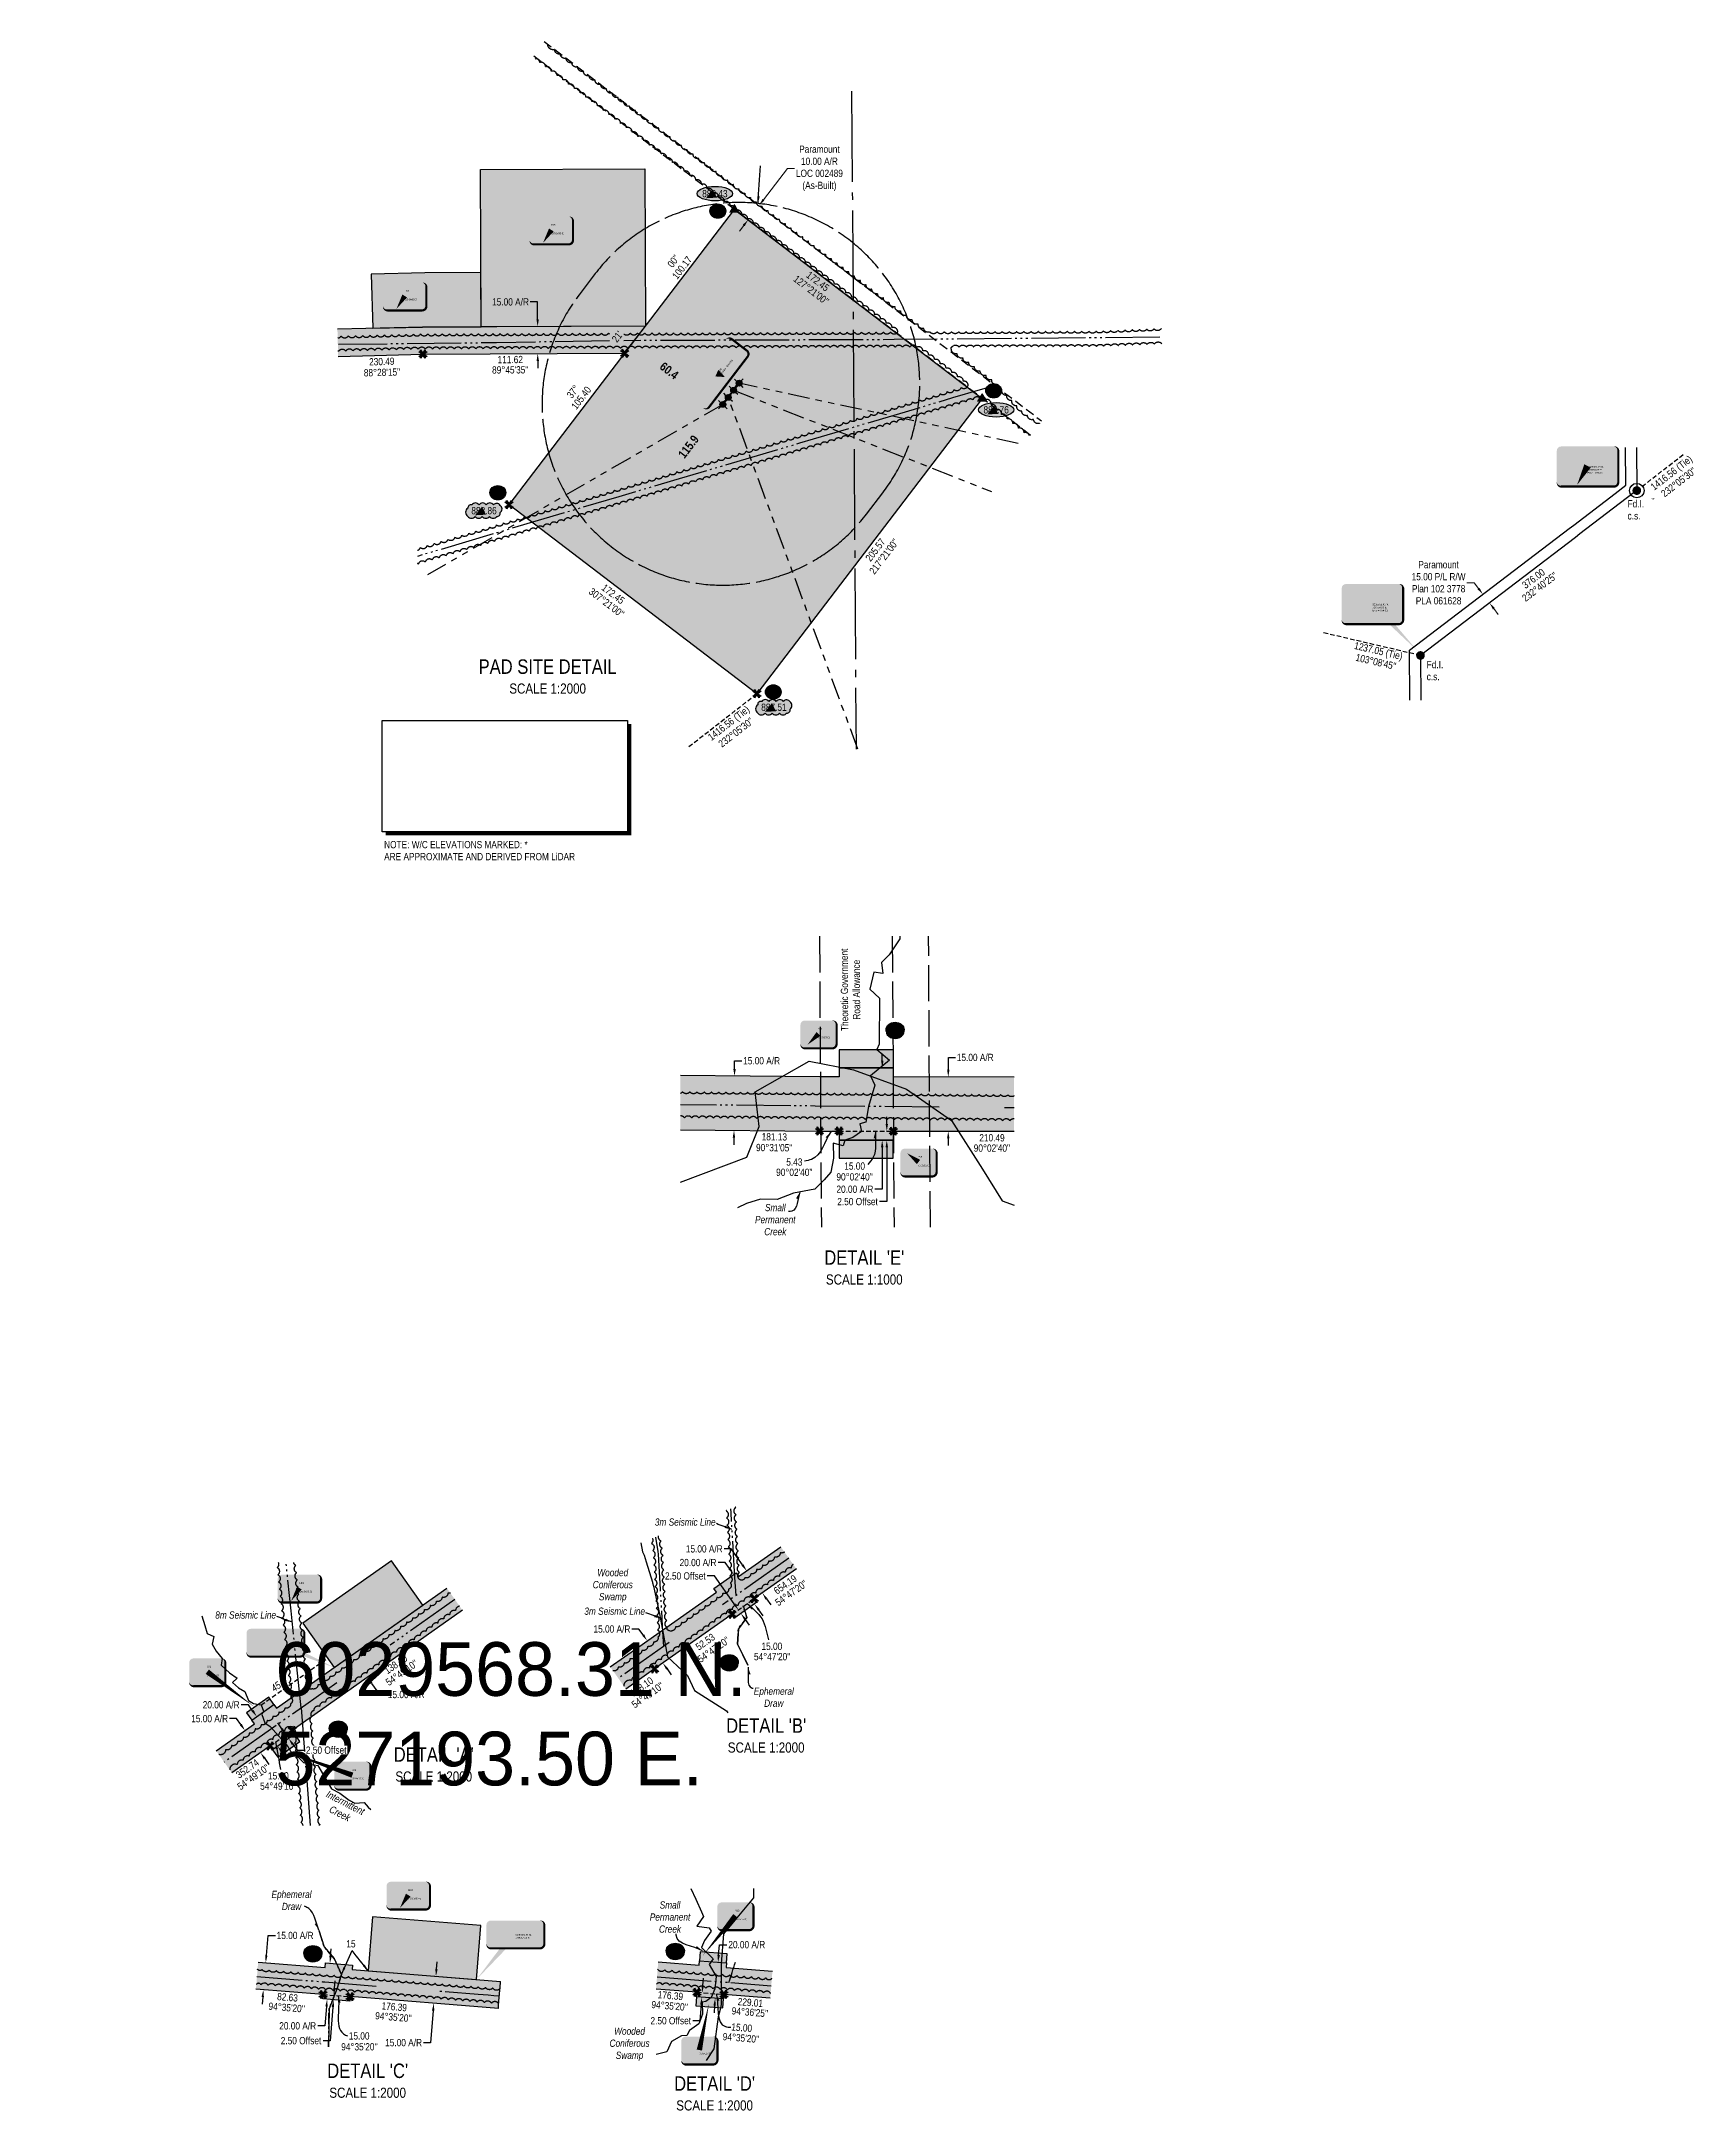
# Model space of a CAD drawing. Extents: x 522868 to 559106, y 6019929 to 6031707.
# Drawn here: x 535932 to 538216, y 6028846 to 6031707 of the extents above; entities that cross this region are included whole.
import ezdxf
from ezdxf.enums import TextEntityAlignment as Align

# ---------------------------------------------------------------- set-up
doc = ezdxf.new("R2018")
doc.units = 0
doc.header["$LTSCALE"] = 5
doc.header["$PDSIZE"] = 0.5
for name, pattern in [('0', [1, 1, 0]), ('foc-ACCESSROAD', [3.75, 2.5, -1.25]), ('foc-BUFFER', [16.75, 15, -1.75]), ('foc-DRILLPATH', [14.75, 6, -1.75, 1.75, -1.75, 1.75, -1.75]), ('foc-QUARTERLINE', [33, 25, -3, 2, -3]), ('foc-SEISMIC', [20.5, 15, -1, 0.5, -1, 0.5, -1, 0.5, -1]), ('foc-TIELINE', [1.875, 1.25, -0.625]), ('foc-TOPO-ephemeral', [6.25, 3.125, -0.625, 0.625, -0.625, 0.625, -0.625]), ('foc-TRAV', [1.875, 1.25, -0.625]), ('foc-UNSURVEYED', [12.5, 10, -2.5])]:
    doc.linetypes.add(name, pattern=pattern)
doc.layers.get('Defpoints').update_dxf_attribs({"color": 9})
for name, color, linetype in [('35', 37, 'Continuous'), ('AS-SEISMIC', 224, 'foc-SEISMIC'), ('AUX-BUFFER', 7, 'foc-BUFFER'), ('CG-NOTES', 7, 'Continuous'), ('DETAIL-T', 7, 'Continuous'), ('F-AR', 190, 'foc-ACCESSROAD'), ('F-RW', 190, 'Continuous'), ('L-BD', 7, 'Continuous'), ('L-MON', 1, 'Continuous'), ('L-ROAD-T', 7, 'Continuous'), ('L-SECQ', 8, 'foc-QUARTERLINE'), ('L-TIE', 7, 'foc-TIELINE'), ('L-USEC', 7, 'foc-UNSURVEYED'), ('P-CROSSINGS', 250, 'Continuous'), ('P-ELEVATION', 7, 'Continuous'), ('P-PDRILLPATH', 12, 'foc-DRILLPATH'), ('P-PROPOSED', 10, 'Continuous'), ('P-PROPOSED-H', 21, 'Continuous'), ('P-TEMP-BLOCKS', 250, 'Continuous'), ('P-TEMP-H', 41, 'Continuous'), ('P-TEMP_WORKSPACE', 46, 'Continuous'), ('P-TRAV', 4, 'foc-TRAV'), ('P-TXT', 4, 'Continuous'), ('T-BUSH', 110, '0'), ('T-CREEK', 160, 'Continuous'), ('T-DRAW', 143, 'foc-TOPO-ephemeral'), ('T-TIE', 201, 'foc-TIELINE'), ('T-WATER-T', 170, 'Continuous'), ('WETLAND', 143, 'Continuous'), ('WETLAND-T', 146, 'Continuous')]:
    doc.layers.add(name, color=color, linetype=linetype)
for name, color, linetype, lineweight in [('F-AR-T', 190, 'Continuous', 9), ('F-RW-T', 190, 'Continuous', 9), ('T-TIE-T', 201, 'Continuous', 18)]:
    doc.layers.add(name, color=color, linetype=linetype, lineweight=lineweight)
doc.styles.add('80', font='ARIALN.TTF', dxfattribs={"height": 10})
doc.styles.add('80CG', font='ARIALN.TTF', dxfattribs={"height": 10})
doc.styles.add('80L', font='ARIALN.TTF', dxfattribs={"height": 10})
doc.styles.add('80LS', font='ARIALNI.TTF', dxfattribs={"height": 10})
doc.styles.add('BOLD', font='ARIALNB.TTF')
doc.styles.add('Crossing', font='ARIALN.TTF', dxfattribs={"height": 10})
doc.styles.add('foc-LtypeFont', font='ARIALN.TTF', dxfattribs={"height": 7.35})
doc.styles.get("Standard").update_dxf_attribs({"font": 'ARIALN.TTF'})
doc.linetypes.add('foc-TOPO-flowdirection-NOLINE', pattern='A,0,[">",foc-LtypeFont,S=0.3,R=0,X=0,Y=-0.945],-20,[">",foc-LtypeFont,S=0.3,R=0,X=0,Y=-0.945],0', length=20)
doc.dimstyles.new('CG2011', dxfattribs={"dimscale": 5, "dimtxt": 9, "dimasz": 2, "dimexe": 0.2, "dimexo": 0.0625, "dimgap": 0.5, "dimtad": 0, "dimtih": 1, "dimtoh": 1, "dimzin": 0, "dimdsep": 46, "dimtxsty": '80CG', "dimcen": 0.1, "dimse1": 1, "dimse2": 1, "dimclrd": 256, "dimclrt": 256, "dimaunit": 1, "dimadec": 4, "dimazin": 0, "dimtfac": 0.06, "dimtofl": 0, "dimtmove": 0, "dimatfit": 1, "dimfxl": 0.2, "dimtolj": 1, "dimtzin": 0, "dimlwd": -1, "dimarcsym": 0})
doc.dimstyles.new('Compass 5 000', dxfattribs={"dimscale": 5, "dimtxt": 9, "dimasz": 2, "dimexe": 0.2, "dimexo": 0.0625, "dimgap": 0.5, "dimtad": 0, "dimtih": 1, "dimtoh": 1, "dimzin": 0, "dimdsep": 46, "dimtxsty": '80CG', "dimcen": 0.1, "dimse1": 1, "dimse2": 1, "dimclrd": 256, "dimclrt": 256, "dimaunit": 1, "dimadec": 4, "dimazin": 0, "dimtfac": 0.06, "dimtofl": 0, "dimtmove": 0, "dimatfit": 1, "dimfxl": 0.2, "dimtolj": 1, "dimtzin": 0, "dimlwd": -1, "dimarcsym": 0})

msp = doc.modelspace()

# ---------------------------------------------------------------- texts
at = {"layer": 'AS-SEISMIC', "linetype": 'Continuous', "char_height": 9.99473, "attachment_point": 1, "style": '80L'}
for s, insert in [('{\\fArial Narrow|b0|i1|c0|p34;3m Seismic Line}', (536779.591, 6029664.539)), ('{\\fArial Narrow|b0|i1|c0|p34;8m Seismic Line}', (536171.978, 6029536.038)), ('{\\fArial Narrow|b0|i1|c0|p34;3m Seismic Line}', (536682.097, 6029541.29))]:
    msp.add_mtext_dynamic_manual_height_columns(s, width=83.81434, gutter_width=49.974, heights=[0], dxfattribs=dict(at, insert=insert))
at = {"layer": 'DETAIL-T', "color": 3, "char_height": 19.98946, "width": 229.51738, "attachment_point": 5, "style": '80CG'}
for s, insert in [('\\pxqc;PAD SITE DETAIL\\P{\\H0.7x;SCALE 1:2000}', (536631.408, 6030828.602)), ("\\pxqc;DETAIL 'E'\\P{\\H0.7x;SCALE 1:1000}", (537069.106, 6030011.513)), ("\\pxqc;DETAIL 'B'\\P{\\H0.7x;SCALE 1:2000}", (536933.494, 6029364.379)), ("\\pxqc;DETAIL 'A'\\P{\\H0.7x;SCALE 1:2000}", (536473.959, 6029324.347)), ("\\pxqc;DETAIL 'C'\\P{\\H0.7x;SCALE 1:2000}", (536382.62, 6028887.059)), ("\\pxqc;DETAIL 'D'\\P{\\H0.7x;SCALE 1:2000}", (536862.206, 6028869.505))]:
    msp.add_mtext(s, dxfattribs=dict(at, insert=insert))
at = {"layer": 'L-BD', "color": 5, "linetype": 'Continuous', "style": '80L'}
for s, height, rotation, p in [("00''", 9.9947, 52.6494, (536805.286, 6031403.038)), ('100.17', 9.9947, 52.6494, (536817.203, 6031393.943)), ("127°21'00''", 9.99473, 322.6494, (536995.753, 6031363.131)), ('172.45', 9.9947, 322.6494, (537004.849, 6031375.049)), ("21'", 9.9947, 52.6494, (536727.71, 6031298.622)), ('37°', 9.9947, 52.6494, (536666.459, 6031222.583)), ('105.40', 9.9947, 52.6494, (536677.781, 6031213.942)), ('205.57', 9.9947, 52.6494, (537084.421, 6031003.736)), ("217°21'00''", 9.99473, 52.6494, (537096.339, 6030994.64)), ('376.00', 9.9947, 37.3267, (537994.176, 6030964.082)), ("232°40'25''", 9.99473, 37.3267, (538002.812, 6030952.757)), ("307°21'00''", 9.99473, 322.6494, (536712.856, 6030930.816)), ('172.45', 9.9947, 322.6494, (536721.952, 6030942.733))]:
    msp.add_text(s, height=height, rotation=rotation, dxfattribs=at).set_placement(p, align=Align.MIDDLE)
at = {"layer": 'L-BD', "color": 5, "style": '80L'}
for s, height, rotation, p in [("88°28'15''", 9.9947, 1.5297, (536402.523, 6031249.214)), ('230.49', 9.9947, 1.5297, (536402.123, 6031264.201)), ("89°45'35''", 9.9947, 0.2403, (536579.785, 6031252.682)), ('111.62', 9.9947, 0.2403, (536579.725, 6031266.925)), ('1416.56 (Tie)', 9.99473, 37.9084, (538185.604, 6031109.322)), ("232°05'30''", 9.99473, 37.9084, (538194.816, 6031097.493)), ('1416.56 (Tie)', 9.99473, 37.9084, (536882.431, 6030763.257)), ("232°05'30''", 9.99473, 37.9084, (536891.642, 6030751.428)), ('181.13', 9.9947, 359.4821, (536944.794, 6030192.23)), ("90°31'05''", 9.9947, 359.4821, (536944.659, 6030177.239))]:
    msp.add_text(s, height=height, rotation=rotation, dxfattribs=at).set_placement(p, align=Align.MIDDLE)
at = {"layer": 'L-BD', "color": 3, "style": 'BOLD'}
for s, rotation, p in [('60.4', 322.649407, (536785.157, 6031254.93)), ('115.9', 52.649407, (536820.472, 6031129.125))]:
    msp.add_text(s, height=11.9937, rotation=rotation, dxfattribs=at).set_placement(p)
at = {"layer": 'L-BD', "linetype": 'Continuous', "style": '80L'}
for s, height, rotation, p in [('1237.05 (Tie)', 9.99473, 346.8539, (537779.578, 6030862.922)), ("103°08'45''", 9.99473, 346.8539, (537776.339, 6030849.053)), ('210.49', 9.9947, 359.9552, (537245.629, 6030190.876)), ('5.43', 9.9947, 359.9552, (536972.426, 6030157.405)), ("90°02'40''", 9.9947, 359.9552, (537245.618, 6030176.634)), ("90°02'40''", 9.9947, 359.9552, (536972.415, 6030143.163)), ("90°02'40''", 9.9947, 359.9552, (537055.783, 6030136.82)), ('15.00', 9.9947, 359.9552, (537055.795, 6030151.812)), ('654.19', 9.9947, 35.2108, (536959.852, 6029573.174)), ("54°47'20''", 9.9947, 35.2108, (536968.064, 6029561.538)), ('138.10', 9.9947, 35.1808, (536421.465, 6029462.911)), ("54°49'10''", 9.9947, 35.1808, (536429.671, 6029451.27)), ('138.10', 9.9947, 35.1808, (536761.458, 6029431.92)), ("54°49'10''", 9.9947, 35.1808, (536769.663, 6029420.279)), ('352.74', 9.9947, 35.1808, (536216.345, 6029318.599)), ("54°49'10''", 9.9947, 35.1808, (536224.551, 6029306.958)), ("94°35'20''", 9.9947, 355.4114, (536270.678, 6028988.318)), ('82.63', 9.9947, 355.4114, (536271.818, 6029002.515)), ('176.39', 9.9947, 355.4114, (536419.36, 6028989.351)), ("94°35'20''", 9.9947, 355.4114, (536800.009, 6028990.621)), ('176.39', 9.9947, 355.4114, (536801.148, 6029004.818)), ("94°36'25''", 9.9947, 355.3928, (536910.957, 6028981.888)), ("94°35'20''", 9.9947, 355.4114, (536418.221, 6028975.154))]:
    msp.add_text(s, height=height, rotation=rotation, dxfattribs=at).set_placement(p, align=Align.MIDDLE)
for s, p in [('52.53', (536840.412, 6029481.601)), ("54°47'20''", (536843.092, 6029464.662))]:
    msp.add_text(s, height=9.9947, rotation=35.210841, dxfattribs=at).set_placement(p)
for s, p in [("54°47'20''", (536916.582, 6029468.483)), ('15.00', (536927.058, 6029482.76)), ("94°35'20''", (536346.056, 6028929.002)), ('15.00', (536356.531, 6028944.031))]:
    msp.add_text(s, height=9.9947, dxfattribs=at).set_placement(p)
at = {"layer": 'L-BD', "style": '80L'}
for s, p in [('229.01', (536911.698, 6028995.262)), ('15.00', (536899.752, 6028960.508)), ("94°35'20''", (536898.613, 6028946.311))]:
    msp.add_text(s, height=9.9947, rotation=355.4115, dxfattribs=at).set_placement(p, align=Align.MIDDLE)
at = {"layer": 'L-BD', "linetype": 'Continuous', "insert": (536405.395, 6030601.245), "char_height": 9.99473, "attachment_point": 1, "style": '80L'}
msp.add_mtext_dynamic_manual_height_columns('\\pxql;NOTE: W/C ELEVATIONS MARKED: * \\PARE APPROXIMATE AND DERIVED FROM LiDAR', width=273.55698, gutter_width=49.974, heights=[0], dxfattribs=at)
at = {"layer": 'L-BD', "linetype": 'Continuous', "insert": (536234.215, 6029313.649), "char_height": 9.99473, "width": 49.90998, "attachment_point": 1, "line_spacing_factor": 0.855, "style": '80L'}
msp.add_mtext("\\pxqc;15.00 54°49'10''", dxfattribs=at)
at = {"layer": 'L-MON', "char_height": 10, "attachment_point": 1, "style": '80L'}
for insert in [(538124.238, 6031072.509), (537846.574, 6030850.206)]:
    msp.add_mtext_dynamic_manual_height_columns('Fd.I.\\Pc.s.', width=24.43538, gutter_width=50, heights=[0], dxfattribs=dict(at, insert=insert))
at = {"layer": 'T-TIE-T', "style": '80LS'}
msp.add_text('45.0', height=9.9947, rotation=35.2108, dxfattribs=at).set_placement((536259.715, 6029434.89), align=Align.MIDDLE)
at = {"layer": 'T-TIE-T', "linetype": 'Continuous', "style": '80L'}
msp.add_text('15', height=9.9947, rotation=359.8162, dxfattribs=at).set_placement((536359.504, 6029076.348), align=Align.MIDDLE)
at = {"layer": 'T-WATER-T', "char_height": 9.99473, "attachment_point": 1, "style": '80L'}
for insert in [(536917.828, 6030099.403), (536772.306, 6029135.105)]:
    msp.add_mtext_dynamic_manual_height_columns('\\pxqc;{\\fArial Narrow|b0|i1|c0|p34;Small Permanent Creek}', width=56.5504, gutter_width=49.974, heights=[0], dxfattribs=dict(at, insert=insert))
at = {"layer": 'T-WATER-T', "linetype": 'Continuous', "char_height": 9.99473, "attachment_point": 1, "style": '80L'}
for insert in [(536916.064, 6029430.661), (536249.401, 6029149.739)]:
    msp.add_mtext_dynamic_manual_height_columns('\\pxqc;{\\fArial Narrow|b0|i1|c0|p34;Ephemeral Draw}', width=55.95045, gutter_width=49.974, heights=[0], dxfattribs=dict(at, insert=insert))
at = {"layer": 'T-WATER-T', "linetype": 'Continuous', "insert": (536329.246, 6029288.582), "char_height": 9.99473, "width": 55.95045, "attachment_point": 1, "rotation": 333.014275, "style": '80L'}
msp.add_mtext('\\pxqc;{\\fArial Narrow|b0|i1|c0|p34;Intermittent Creek}', dxfattribs=at)
at = {"layer": 'WETLAND-T', "linetype": 'Continuous', "char_height": 9.99473, "attachment_point": 1, "style": '80L'}
for insert in [(536693.679, 6029594.667), (536716.95, 6028960.616)]:
    msp.add_mtext_dynamic_manual_height_columns('\\pxqc;{\\fArial Narrow|b0|i1|c0|p34;Wooded Coniferous Swamp}', width=55.43912, gutter_width=49.974, heights=[0], dxfattribs=dict(at, insert=insert))

# ---------------------------------------------------------------- blocks, each defined once
blk = doc.blocks.new('*U53')
h = blk.add_hatch(color=191)
edge = h.paths.add_edge_path()
edge.add_line((-24, -20), (24, -20))
edge.add_arc((24, -14), 6, 270, 360)
edge.add_line((30, -14), (30, 12.5))
edge.add_arc((24, 12.5), 6, 0, 90)
edge.add_line((24, 18.5), (-24, 18.5))
edge.add_arc((-24, 12.5), 6, 90, 180)
edge.add_line((-30, 12.5), (-30, -14))
edge.add_arc((-24, -14), 6, 180, 270)
at = {"color": 250, "flags": 128}
blk.add_lwpolyline([(-24, -20, 3, 3, 0), (24, -20, 3, 3, 0.414214), (30, -14, 3, 3, 0), (30, 12.5, 3, 0, 0.414214), (24, 18.5, 0, 0, 0), (-24, 18.5, 0, 0, 0.414214), (-30, 12.5, 0, 0, 0), (-30, -14, 0, 3, 0.414214)], format="xyseb", close=True, dxfattribs=at)
at = {"flags": 128}
blk.add_lwpolyline([(-11.4, -17.9, 0, 7.5, 0), (0, 0, 0, 0, 0)], format="xyseb", dxfattribs=at)
at = {"color": 250, "lineweight": 30, "flags": 104}
blk.add_attdef('TEMP_AREA_W1', text='', height=12, dxfattribs=at).set_placement((0, 8.3), align=Align.MIDDLE_CENTER)
blk.add_attdef('ENTER_TEXT', text='', height=9, dxfattribs=at).set_placement((0, -3.5), align=Align.TOP_CENTER)
blk = doc.blocks.new('WC')
at = {"layer": 'L-MON'}
h = blk.add_hatch(color=255, dxfattribs=at)
h.dxf.hatch_style = 1
edge = h.paths.add_edge_path()
edge.add_arc((0, 0), 0.9, 0, 360)
at = {"layer": 'L-MON', "color": 240, "flags": 128}
for points in [[(-0.62, 0.5), (-1.23, 1.12)], [(0.52, 0.61), (1.13, 1.21)], [(-1.18, -1.18), (-0.56, -0.57)], [(1.16, -1.18), (0.56, -0.57)]]:
    blk.add_lwpolyline(points, dxfattribs=at)
at = {"layer": 'L-MON', "color": 240}
for radius in [0.8, 0.373]:
    blk.add_circle((0, 0), radius, dxfattribs=at)
blk = doc.blocks.new('TEMP')
h = blk.add_hatch(color=255)
h.dxf.hatch_style = 1
h.paths.add_polyline_path([(0, 0.25), (-0.67, 1.15), (-0.67, 0.67), (-1.15, 0.67), (-0.25, 0), (-1.15, -0.67), (-0.67, -0.67), (-0.67, -1.15), (0, -0.25), (0.67, -1.15), (0.67, -0.67), (1.15, -0.67), (0.25, 0), (1.15, 0.67), (0.67, 0.67), (0.67, 1.15)])
h.paths.add_polyline_path([(0.57, 0.85), (0.57, 0.57), (0.85, 0.57), (0.08, 0), (0.85, -0.57), (0.57, -0.57), (0.57, -0.85), (0, -0.08), (-0.57, -0.85), (-0.57, -0.57), (-0.85, -0.57), (-0.08, 0), (-0.85, 0.57), (-0.57, 0.57), (-0.57, 0.85), (0, 0.08)], flags=16)
h = blk.add_hatch(color=1)
h.dxf.hatch_style = 1
h.paths.add_polyline_path([(0, 0.08), (-0.57, 0.85), (-0.57, 0.57), (-0.85, 0.57), (-0.08, 0), (-0.85, -0.57), (-0.57, -0.57), (-0.57, -0.85), (0, -0.08), (0.57, -0.85), (0.57, -0.57), (0.85, -0.57), (0.08, 0), (0.85, 0.57), (0.57, 0.57), (0.57, 0.85)])
at = {"color": 1}
for p, q in [((-0.08, 0), (0.08, 0)), ((0, 0.08), (0, -0.08))]:
    blk.add_line(p, q, dxfattribs=at)
at = {"color": 255, "flags": 128}
blk.add_lwpolyline([(-0.25, 0), (-1.15, 0.67), (-0.67, 0.67), (-0.67, 1.15), (0, 0.25), (0.67, 1.15), (0.67, 0.67), (1.15, 0.67), (0.25, 0), (1.15, -0.67), (0.67, -0.67), (0.67, -1.15), (0, -0.25), (-0.67, -1.15), (-0.67, -0.67), (-1.15, -0.67)], close=True, dxfattribs=at)
at = {"color": 1, "flags": 128}
blk.add_lwpolyline([(-0.08, 0), (-0.85, 0.57), (-0.57, 0.57), (-0.57, 0.85), (0, 0.08), (0.57, 0.85), (0.57, 0.57), (0.85, 0.57), (0.08, 0), (0.85, -0.57), (0.57, -0.57), (0.57, -0.85), (0, -0.08), (-0.57, -0.85), (-0.57, -0.57), (-0.85, -0.57)], close=True, dxfattribs=at)
blk = doc.blocks.new('*D57')
at = {"layer": 'Defpoints', "color": 0, "linetype": 'Continuous', "transparency": 16777216}
for p in [(536923.7, 6031480.1), (537000.7, 6031389.9), (537015.9, 6031409.7)]:
    blk.add_point(p, dxfattribs=at)
at = {"layer": 'F-AR-T', "transparency": 16777216}
for p, q in [((536929.8, 6031488), (536962.8, 6031531.3)), ((536962.8, 6031531.3), (536972.8, 6031531.3)), ((536902.5, 6031452.2), (536896.4, 6031444.3))]:
    blk.add_line(p, q, dxfattribs=at)
at = {"layer": 'F-AR-T', "linetype": 'Continuous', "transparency": 16777216}
for points in [[(536928.5, 6031489), (536931.1, 6031487), (536923.7, 6031480.1)], [(536901.2, 6031453.3), (536903.8, 6031451.2), (536908.5, 6031460.2)]]:
    blk.add_solid(points, dxfattribs=at)
at = {"layer": 'F-AR-T', "linetype": 'Continuous', "transparency": 16777216, "insert": (537007.1, 6031531.3), "char_height": 10, "attachment_point": 5, "style": '80CG'}
blk.add_mtext('\\A1;Paramount\\P10.00 A/R^JLOC 002489\\P(As-Built)', dxfattribs=at)
blk = doc.blocks.new('*U59')
at = {"layer": 'CG-NOTES'}
for p, q in [((-173.4, 20.7), (166.6, 20.7)), ((-173.4, -1.7), (-173.4, 20.7)), ((166.6, 20.7), (166.6, -1.7)), ((-173.4, -133.3), (-173.4, -1.7)), ((166.6, -1.7), (166.6, -133.3)), ((166.6, -133.3), (-173.4, -133.3))]:
    blk.add_line(p, q, dxfattribs=at)
at = {"layer": 'CG-NOTES', "const_width": 5, "flags": 128}
for points in [[(169.1, -1.8), (169.1, -135.8), (-168.4, -135.8)], [(169.1, -1.8), (169.1, 15.7)]]:
    blk.add_lwpolyline(points, dxfattribs=at)
blk = doc.blocks.new('*U58')
h = blk.add_hatch(color=254)
edge = h.paths.add_edge_path()
edge.add_line((-44, -20), (44, -20))
edge.add_arc((44, -14), 6, 270, 360)
edge.add_line((50, -14), (50, 12.5))
edge.add_arc((44, 12.5), 6, 0, 90)
edge.add_line((44, 18.5), (-44, 18.5))
edge.add_arc((-44, 12.5), 6, 90, 180)
edge.add_line((-50, 12.5), (-50, -14))
edge.add_arc((-44, -14), 6, 180, 270)
at = {"color": 1, "flags": 128}
blk.add_lwpolyline([(-44, -20, 3, 3, 0), (44, -20, 3, 3, 0.414214), (50, -14, 3, 3, 0), (50, 12.5, 3, 0, 0.414214), (44, 18.5, 0, 0, 0), (-44, 18.5, 0, 0, 0.414214), (-50, 12.5, 0, 0, 0), (-50, -14, 0, 3, 0.414214)], format="xyseb", close=True, dxfattribs=at)
blk.add_lwpolyline([(2.5, -12.2, 0, 10, 0), (0, 0, 5, 5, 0)], format="xyseb", dxfattribs=at)
at = {"color": 1, "lineweight": 30, "flags": 104}
blk.add_attdef('ENTER_TEXT', text='', height=10, dxfattribs=at).set_placement((-0.3, 0), align=Align.MIDDLE_CENTER)
blk = doc.blocks.new('Induction_Bend_No')
at = {"layer": 'P-ELEVATION'}
h = blk.add_hatch(color=111, dxfattribs=at)
h.dxf.hatch_style = 1
edge = h.paths.add_edge_path()
edge.add_ellipse((0, 0), major_axis=(-10.9, 0), ratio=0.913794, start_angle=0, end_angle=360)
at = {"layer": 'P-ELEVATION', "color": 7, "flags": 128}
blk.add_lwpolyline([(0, 0, 5, 0, 0), (-8.5, -4.5, 0, 0, 0)], format="xyseb", dxfattribs=at)
at = {"layer": 'P-ELEVATION', "color": 7}
blk.add_ellipse((0, 0), major_axis=(-10.9, 0), ratio=0.913794, dxfattribs=at)
at = {"layer": 'P-ELEVATION', "style": '80'}
blk.add_attdef('BEND', text='', height=10, dxfattribs=at).set_placement((0, 0), align=Align.MIDDLE_CENTER)
blk = doc.blocks.new('wa')
at = {"layer": 'P-ELEVATION'}
h = blk.add_hatch(color=111, dxfattribs=at)
h.dxf.hatch_style = 1
edge = h.paths.add_edge_path()
edge.add_arc((-17.4, -4.5), 6.1, 215, 325)
edge.add_arc((-7.4, -4.5), 6.1, 215, 325)
edge.add_arc((2.6, -4.5), 6.1, 215, 325)
edge.add_arc((12.7, -4.5), 6.1, 215, 325)
edge.add_arc((18.1, -3.7), 4.32, 263.4336, 373.4336)
edge.add_arc((18.8, 2.3), 6.1, 305, 415)
edge.add_arc((17.5, 4.4), 5.69, 30.6955, 140.6955)
edge.add_arc((8.1, 4.5), 6.1, 35, 145)
edge.add_arc((-1.9, 4.5), 6.1, 35, 145)
edge.add_arc((-11.9, 4.5), 6.1, 35, 145)
edge.add_arc((-18, 3.8), 4.33, 75.4261, 185.4261)
edge.add_arc((-18.4, -2.3), 6.96, 125, 235)
at = {"color": 240, "flags": 128}
blk.add_lwpolyline([(-22.4, -8, 0.520567), (-12.3, -8, 0.520567), (-2.4, -8, 0.520567), (7.6, -8, 0.520567), (17.6, -8, 0.520567), (22.4, -2.7, 0.520567), (22.4, 7.3, 0.520567), (13.1, 8, 0.520567), (3.1, 8, 0.520567), (-6.9, 8, 0.520567), (-16.9, 8, 0.520567), (-22.4, 3.4, 0.520567)], format="xyb", close=True, dxfattribs=at)
at = {"layer": 'P-ELEVATION', "color": 240, "flags": 128}
blk.add_lwpolyline([(0, 0, 12.5, 0, 0), (-12.4, -6.4, 0, 0, 0)], format="xyseb", dxfattribs=at)
at = {"layer": 'P-ELEVATION', "color": 240, "style": '80'}
blk.add_attdef('ELEVATION', text='', height=10, dxfattribs=at).set_placement((0, 0), align=Align.MIDDLE_CENTER)
blk = doc.blocks.new('*D62')
at = {"layer": 'Defpoints', "color": 0, "linetype": 'Continuous', "transparency": 16777216}
for p in [(536530.9, 6031312.2), (536531.1, 6031274.8), (536617.7, 6031275.1)]:
    blk.add_point(p, dxfattribs=at)
at = {"layer": 'P-TXT', "transparency": 16777216}
for p, q in [((536617.4, 6031346.6), (536607.4, 6031346.6)), ((536617.5, 6031322.6), (536617.4, 6031346.6)), ((536617.8, 6031265.1), (536617.8, 6031255.1))]:
    blk.add_line(p, q, dxfattribs=at)
at = {"layer": 'P-TXT', "linetype": 'Continuous', "transparency": 16777216}
for points in [[(536619.2, 6031322.6), (536615.9, 6031322.6), (536617.6, 6031312.6)], [(536619.4, 6031265.1), (536616.1, 6031265.1), (536617.7, 6031275.1)]]:
    blk.add_solid(points, dxfattribs=at)
at = {"layer": 'P-TXT', "linetype": 'Continuous', "transparency": 16777216, "insert": (536580.1, 6031346.6), "char_height": 10, "attachment_point": 5, "style": '80CG'}
blk.add_mtext('\\A1;15.00 A/R', dxfattribs=at)
blk = doc.blocks.new('*U63')
h = blk.add_hatch(color=254)
edge = h.paths.add_edge_path()
edge.add_line((-34, -20), (34, -20))
edge.add_arc((34, -14), 6, 270, 360)
edge.add_line((40, -14), (40, 12.5))
edge.add_arc((34, 12.5), 6, 0, 90)
edge.add_line((34, 18.5), (-34, 18.5))
edge.add_arc((-34, 12.5), 6, 90, 180)
edge.add_line((-40, 12.5), (-40, -14))
edge.add_arc((-34, -14), 6, 180, 270)
at = {"color": 1, "flags": 128}
blk.add_lwpolyline([(-34, -20, 3, 3, 0), (34, -20, 3, 3, 0.414214), (40, -14, 3, 3, 0), (40, 12.5, 3, 0, 0.414214), (34, 18.5, 0, 0, 0), (-34, 18.5, 0, 0, 0.414214), (-40, 12.5, 0, 0, 0), (-40, -14, 0, 3, 0.414214)], format="xyseb", close=True, dxfattribs=at)
blk.add_lwpolyline([(81.4, -35.1, 0, 10, 0), (0, 0, 5, 5, 0)], format="xyseb", dxfattribs=at)
at = {"color": 1, "lineweight": 30, "flags": 104}
blk.add_attdef('ENTER_TEXT', text='', height=10, dxfattribs=at).set_placement((-0.3, 0), align=Align.MIDDLE_CENTER)
blk = doc.blocks.new('fdia')
at = {"color": 255, "const_width": 1}
blk.add_lwpolyline([(-0.5, 0, 1), (0.5, 0, 1)], format="xyb", close=True, dxfattribs=at)
blk = doc.blocks.new('Fdiaa')
blk.add_blockref('fdia', (0, 0))
blk = doc.blocks.new('fdib')
at = {"color": 1, "const_width": 1.6}
blk.add_lwpolyline([(-0.4, 0, 1), (0.4, 0, 1)], format="xyb", close=True, dxfattribs=at)
at = {"color": 1}
blk.add_circle((0, 0), 0.8, dxfattribs=at)
blk = doc.blocks.new('Fdibb')
blk.add_blockref('fdib', (0, 0))
blk = doc.blocks.new('fdicc')
for name in ['Fdibb', 'Fdiaa']:
    blk.add_blockref(name, (0, 0))
blk = doc.blocks.new('FDI')
blk.add_blockref('fdicc', (0, 0))
blk = doc.blocks.new('*U70')
at = {"layer": '35', "color": 3}
blk.add_circle((0, 0), 10, dxfattribs=at)
at = {"layer": '35', "color": 3, "lineweight": 30, "flags": 104}
blk.add_attdef('RP', text='', height=10, dxfattribs=at).set_placement((19.6, -10.3), align=Align.MIDDLE_CENTER)
blk = doc.blocks.new('*D71')
at = {"layer": 'Defpoints', "color": 0, "linetype": 'Continuous', "transparency": 16777216}
for p in [(537924.2, 6030942.4), (537927.8, 6030945.1), (537936.9, 6030933.2)]:
    blk.add_point(p, dxfattribs=at)
at = {"layer": 'F-RW-T', "transparency": 16777216}
for p, q in [((537912.1, 6030958.3), (537902.1, 6030958.3)), ((537918.2, 6030950.3), (537912.1, 6030958.3)), ((537939.4, 6030922.5), (537945.4, 6030914.5))]:
    blk.add_line(p, q, dxfattribs=at)
at = {"layer": 'F-RW-T', "linetype": 'Continuous', "transparency": 16777216}
for points in [[(537919.5, 6030951.3), (537916.8, 6030949.3), (537924.2, 6030942.4)], [(537940.7, 6030923.5), (537938.1, 6030921.5), (537933.3, 6030930.4)]]:
    blk.add_solid(points, dxfattribs=at)
at = {"layer": 'F-RW-T', "linetype": 'Continuous', "transparency": 16777216, "insert": (537863, 6030958.3), "char_height": 10, "attachment_point": 5, "style": '80CG'}
blk.add_mtext('\\A1;Paramount\\P15.00 P/L R/W\\PPlan 102 3778\\PPLA 061628', dxfattribs=at)
blk = doc.blocks.new('*U74')
h = blk.add_hatch(color=254)
edge = h.paths.add_edge_path()
edge.add_line((-36.5, -28.5), (36.5, -28.5))
edge.add_arc((36.5, -22.5), 6, 270, 360)
edge.add_line((42.5, -22.5), (42.5, 21))
edge.add_arc((36.5, 21), 6, 0, 90)
edge.add_line((36.5, 27), (-36.5, 27))
edge.add_arc((-36.5, 21), 6, 90, 180)
edge.add_line((-42.5, 21), (-42.5, -22.5))
edge.add_arc((-36.5, -22.5), 6, 180, 270)
at = {"color": 1, "flags": 128}
blk.add_lwpolyline([(-36.5, -28.5, 3, 3, 0), (36.5, -28.5, 3, 3, 0.414214), (42.5, -22.5, 3, 3, 0), (42.5, 21, 3, 0, 0.414214), (36.5, 27, 0, 0, 0), (-36.5, 27, 0, 0, 0.414214), (-42.5, 21, 0, 0, 0), (-42.5, -22.5, 0, 3, 0.414214)], format="xyseb", close=True, dxfattribs=at)
blk.add_lwpolyline([(62.4, -65.6, 0, 10, 0), (0, 0, 5, 5, 0)], format="xyseb", dxfattribs=at)
at = {"color": 1, "lineweight": 30, "flags": 104}
blk.add_attdef('ENTER_TEXT', text='', height=10, dxfattribs=at).set_placement((-0.3, 0), align=Align.MIDDLE_CENTER)
blk = doc.blocks.new('*U72')
h = blk.add_hatch(color=254)
edge = h.paths.add_edge_path()
edge.add_line((-36.5, -28.5), (36.5, -28.5))
edge.add_arc((36.5, -22.5), 6, 270, 360)
edge.add_line((42.5, -22.5), (42.5, 21))
edge.add_arc((36.5, 21), 6, 0, 90)
edge.add_line((36.5, 27), (-36.5, 27))
edge.add_arc((-36.5, 21), 6, 90, 180)
edge.add_line((-42.5, 21), (-42.5, -22.5))
edge.add_arc((-36.5, -22.5), 6, 180, 270)
at = {"color": 1, "flags": 128}
blk.add_lwpolyline([(-36.5, -28.5, 3, 3, 0), (36.5, -28.5, 3, 3, 0.414214), (42.5, -22.5, 3, 3, 0), (42.5, 21, 3, 0, 0.414214), (36.5, 27, 0, 0, 0), (-36.5, 27, 0, 0, 0.414214), (-42.5, 21, 0, 0, 0), (-42.5, -22.5, 0, 3, 0.414214)], format="xyseb", close=True, dxfattribs=at)
blk.add_lwpolyline([(-14.4, -26.1, 0, 10, 0), (0, 0, 5, 5, 0)], format="xyseb", dxfattribs=at)
at = {"color": 1, "lineweight": 30, "flags": 104}
blk.add_attdef('ENTER_TEXT', text='', height=10, dxfattribs=at).set_placement((-0.3, 0), align=Align.MIDDLE_CENTER)
blk = doc.blocks.new('TRIA')
blk.add_hatch(color=255).paths.add_polyline_path([(-0.04, 1.52), (-1.47, -0.87), (1.39, -0.87)])
blk = doc.blocks.new('TRIAA')
blk.add_blockref('TRIA', (0, 0))
blk = doc.blocks.new('TRIB')
at = {"color": 1}
blk.add_lwpolyline([(-1.12, -0.67), (-0.04, 1.13), (1.04, -0.67)], close=True, dxfattribs=at)
blk = doc.blocks.new('TRIBB')
blk.add_blockref('TRIB', (0, 0))
blk = doc.blocks.new('TRICC')
for name in ['TRIAA', 'TRIBB']:
    blk.add_blockref(name, (0, 0))
blk = doc.blocks.new('plspike')
blk.add_blockref('TRICC', (0, 0))
blk = doc.blocks.new('xing2')
h = blk.add_hatch(color=50)
h.dxf.hatch_style = 1
edge = h.paths.add_edge_path()
edge.add_ellipse((0, 0), major_axis=(-12.5, 0), ratio=0.816297, start_angle=0, end_angle=360)
h = blk.add_hatch(color=250)
h.dxf.hatch_style = 1
edge = h.paths.add_edge_path()
edge.add_ellipse((0, -2), major_axis=(-12.5, 0), ratio=0.816297, start_angle=0, end_angle=180)
edge.add_line((12.5, -2), (12.5, 0))
edge.add_ellipse((0, 0), major_axis=(-12.5, 0), ratio=0.816297, start_angle=0, end_angle=180, ccw=False)
edge.add_line((-12.5, 0), (-12.5, -2))
at = {"color": 250}
blk.add_ellipse((0, 0), major_axis=(-12.5, 0), ratio=0.816297, dxfattribs=at)
blk.add_ellipse((0, -2), major_axis=(-12.5, 0), ratio=0.816297, start_param=0, end_param=3.141593, dxfattribs=at)
at = {"color": 250, "style": 'Crossing'}
blk.add_attdef('CROSSING', text='', height=9, dxfattribs=at).set_placement((0.1, 0), align=Align.MIDDLE_CENTER)
at = {"color": 250, "style": 'Crossing', "flags": 1}
for tag, p in [('DESCRIPTION', (0.1, -25.8)), ('OWNER', (0.1, -12.5)), ('LOCATION', (0.1, -39.3)), ('DWG_REF', (0.1, -52.8))]:
    blk.add_attdef(tag, text='', height=9, dxfattribs=at).set_placement(p, align=Align.MIDDLE_CENTER)
blk = doc.blocks.new('*D83')
at = {"layer": 'Defpoints', "color": 0, "linetype": 'Continuous', "transparency": 16777216}
for p in [(536889.7, 6030276.1), (536896, 6030276.1), (536895.3, 6030201.1)]:
    blk.add_point(p, dxfattribs=at)
at = {"layer": 'P-TXT', "transparency": 16777216}
for p, q in [((536889.8, 6030286.1), (536889.9, 6030297.4)), ((536889.9, 6030297.4), (536899.9, 6030297.4)), ((536888.9, 6030191.2), (536888.9, 6030181.2))]:
    blk.add_line(p, q, dxfattribs=at)
at = {"layer": 'P-TXT', "linetype": 'Continuous', "transparency": 16777216}
for points in [[(536888.1, 6030286.1), (536891.5, 6030286.1), (536889.7, 6030276.1)], [(536887.3, 6030191.2), (536890.6, 6030191.1), (536889, 6030201.2)]]:
    blk.add_solid(points, dxfattribs=at)
at = {"layer": 'P-TXT', "linetype": 'Continuous', "transparency": 16777216, "insert": (536927.2, 6030297.4), "char_height": 10, "attachment_point": 5, "style": '80CG'}
blk.add_mtext('\\A1;15.00 A/R', dxfattribs=at)
blk = doc.blocks.new('*D84')
at = {"layer": 'Defpoints', "color": 0, "linetype": 'Continuous', "transparency": 16777216}
for p in [(537183.7, 6030274.9), (537185.2, 6030274.9), (537183.6, 6030200)]:
    blk.add_point(p, dxfattribs=at)
at = {"layer": 'P-TXT', "transparency": 16777216}
for p, q in [((537185.3, 6030284.9), (537185.3, 6030301.9)), ((537185.3, 6030301.9), (537195.3, 6030301.9)), ((537185.2, 6030190), (537185.2, 6030180))]:
    blk.add_line(p, q, dxfattribs=at)
at = {"layer": 'P-TXT', "linetype": 'Continuous', "transparency": 16777216}
for points in [[(537183.6, 6030284.9), (537186.9, 6030284.9), (537185.2, 6030274.9)], [(537183.5, 6030190), (537186.8, 6030190), (537185.2, 6030200)]]:
    blk.add_solid(points, dxfattribs=at)
at = {"layer": 'P-TXT', "linetype": 'Continuous', "transparency": 16777216, "insert": (537222.5, 6030301.9), "char_height": 10, "attachment_point": 5, "style": '80CG'}
blk.add_mtext('\\A1;15.00 A/R', dxfattribs=at)
blk = doc.blocks.new('*D85')
at = {"layer": 'Defpoints', "color": 0, "linetype": 'Continuous', "transparency": 16777216}
for p in [(537089.9, 6030287.5), (537094, 6030287.5), (537089.8, 6030187.5)]:
    blk.add_point(p, dxfattribs=at)
at = {"layer": 'P-TXT', "transparency": 16777216}
for p, q in [((537094, 6030297.5), (537094, 6030307.5)), ((537093.9, 6030177.5), (537093.8, 6030119.7)), ((537093.8, 6030119.7), (537083.8, 6030119.7))]:
    blk.add_line(p, q, dxfattribs=at)
at = {"layer": 'P-TXT', "linetype": 'Continuous', "transparency": 16777216}
for points in [[(537092.3, 6030297.5), (537095.7, 6030297.5), (537094, 6030287.5)], [(537092.2, 6030177.5), (537095.6, 6030177.5), (537093.9, 6030187.5)]]:
    blk.add_solid(points, dxfattribs=at)
at = {"layer": 'P-TXT', "linetype": 'Continuous', "transparency": 16777216, "insert": (537056.1, 6030119.7), "char_height": 10, "attachment_point": 5, "style": '80CG'}
blk.add_mtext('\\A1;20.00 A/R', dxfattribs=at)
blk = doc.blocks.new('*D86')
at = {"layer": 'Defpoints', "color": 0, "linetype": 'Continuous', "transparency": 16777216}
for p in [(537059.6, 6030200.1), (537059.6, 6030187.6), (537100.2, 6030200)]:
    blk.add_point(p, dxfattribs=at)
at = {"layer": 'P-TXT', "transparency": 16777216}
for p, q in [((537100.2, 6030210), (537100.2, 6030220)), ((537100.2, 6030177.5), (537100.2, 6030102.6)), ((537100.2, 6030102.6), (537090.2, 6030102.6))]:
    blk.add_line(p, q, dxfattribs=at)
at = {"layer": 'P-TXT', "linetype": 'Continuous', "transparency": 16777216}
for points in [[(537098.5, 6030177.5), (537101.9, 6030177.5), (537100.2, 6030187.5)], [(537098.6, 6030210), (537101.9, 6030210), (537100.2, 6030200)]]:
    blk.add_solid(points, dxfattribs=at)
at = {"layer": 'P-TXT', "linetype": 'Continuous', "transparency": 16777216, "insert": (537059.8, 6030102.6), "char_height": 10, "width": 280.445, "attachment_point": 5, "style": '80CG'}
blk.add_mtext('\\A1;2.50 Offset', dxfattribs=at)
blk = doc.blocks.new('*D89')
at = {"layer": 'Defpoints', "color": 0, "transparency": 16777216}
for p in [(536229.4, 6029390.5), (536233.9, 6029393.7), (536262.7, 6029352.9)]:
    blk.add_point(p, dxfattribs=at)
at = {"layer": 'P-TXT', "transparency": 16777216}
for p, q in [((536217.8, 6029406.8), (536207.8, 6029406.8)), ((536223.6, 6029398.7), (536217.8, 6029406.8)), ((536263.9, 6029341.5), (536269.7, 6029333.3))]:
    blk.add_line(p, q, dxfattribs=at)
for points in [[(536225, 6029399.6), (536222.2, 6029397.7), (536229.4, 6029390.5)], [(536265.3, 6029342.5), (536262.6, 6029340.5), (536258.2, 6029349.7)]]:
    blk.add_solid(points, dxfattribs=at)
at = {"layer": 'P-TXT', "transparency": 16777216, "insert": (536180.1, 6029406.8), "char_height": 10, "attachment_point": 5, "style": '80CG'}
blk.add_mtext('\\A1;20.00 A/R', dxfattribs=at)
blk = doc.blocks.new('*D88')
at = {"layer": 'Defpoints', "color": 0, "transparency": 16777216}
for p in [(536261.8, 6029359.9), (536273.4, 6029360.4), (536265.4, 6029354.8)]:
    blk.add_point(p, dxfattribs=at)
at = {"layer": 'P-TXT', "transparency": 16777216}
for p, q in [((536264.1, 6029373.7), (536258.3, 6029381.9)), ((536279.2, 6029352.3), (536285, 6029344.1)), ((536285, 6029344.1), (536295, 6029344.1))]:
    blk.add_line(p, q, dxfattribs=at)
for points in [[(536265.4, 6029374.7), (536262.7, 6029372.8), (536269.8, 6029365.6)], [(536280.6, 6029353.2), (536277.8, 6029351.3), (536273.4, 6029360.4)]]:
    blk.add_solid(points, dxfattribs=at)
at = {"layer": 'P-TXT', "transparency": 16777216, "insert": (536325.3, 6029344.1), "char_height": 10, "attachment_point": 5, "style": '80CG', "bg_fill": 3, "box_fill_scale": 1.1, "bg_fill_color": 256, "bg_fill_true_color": 13158600, "bg_fill_transparency": 0}
blk.add_mtext('\\A1;2.50 Offset', dxfattribs=at)
blk = doc.blocks.new('*D90')
at = {"layer": 'Defpoints', "color": 0, "transparency": 16777216}
for p in [(536212, 6029370.6), (536213, 6029371.3), (536233.5, 6029340)]:
    blk.add_point(p, dxfattribs=at)
at = {"layer": 'P-TXT', "transparency": 16777216}
for p, q in [((536201.4, 6029387.7), (536191.4, 6029387.7)), ((536207.2, 6029379.5), (536201.4, 6029387.7)), ((536240.3, 6029332.5), (536246.1, 6029324.4))]:
    blk.add_line(p, q, dxfattribs=at)
for points in [[(536208.6, 6029380.5), (536205.8, 6029378.6), (536213, 6029371.3)], [(536241.7, 6029333.5), (536239, 6029331.6), (536234.6, 6029340.7)]]:
    blk.add_solid(points, dxfattribs=at)
at = {"layer": 'P-TXT', "transparency": 16777216, "insert": (536164.2, 6029387.7), "char_height": 10, "attachment_point": 5, "style": '80CG'}
blk.add_mtext('\\A1;15.00 A/R', dxfattribs=at)
blk = doc.blocks.new('*D91')
at = {"layer": 'Defpoints', "color": 0, "transparency": 16777216}
for p in [(536382.1, 6029444.7), (536302.1, 6029434.2), (536323.7, 6029403.6)]:
    blk.add_point(p, dxfattribs=at)
at = {"layer": 'P-TXT', "transparency": 16777216}
for p, q in [((536354.7, 6029483.5), (536348.9, 6029491.7)), ((536387.8, 6029436.5), (536398.8, 6029421)), ((536398.8, 6029421), (536408.8, 6029421))]:
    blk.add_line(p, q, dxfattribs=at)
for points in [[(536356.1, 6029484.5), (536353.3, 6029482.5), (536360.5, 6029475.3)], [(536389.2, 6029437.5), (536386.5, 6029435.5), (536382.1, 6029444.7)]]:
    blk.add_solid(points, dxfattribs=at)
at = {"layer": 'P-TXT', "transparency": 16777216, "insert": (536436, 6029421), "char_height": 10, "attachment_point": 5, "style": '80CG'}
blk.add_mtext('\\A1;15.00 A/R', dxfattribs=at)
blk = doc.blocks.new('*D92')
at = {"layer": 'Defpoints', "color": 0, "linetype": 'Continuous', "transparency": 16777216}
for p in [(536888.6, 6029587.1), (536877.9, 6029579.6), (536906.7, 6029538.8)]:
    blk.add_point(p, dxfattribs=at)
at = {"layer": 'P-TXT', "transparency": 16777216}
for p, q in [((536877, 6029603.5), (536867, 6029603.5)), ((536882.8, 6029595.3), (536877, 6029603.5)), ((536923.1, 6029538.1), (536928.9, 6029530))]:
    blk.add_line(p, q, dxfattribs=at)
at = {"layer": 'P-TXT', "linetype": 'Continuous', "transparency": 16777216}
for points in [[(536884.2, 6029596.3), (536881.4, 6029594.4), (536888.6, 6029587.1)], [(536924.5, 6029539.1), (536921.8, 6029537.2), (536917.4, 6029546.3)]]:
    blk.add_solid(points, dxfattribs=at)
at = {"layer": 'P-TXT', "linetype": 'Continuous', "transparency": 16777216, "insert": (536839.3, 6029603.5), "char_height": 10, "attachment_point": 5, "style": '80CG'}
blk.add_mtext('\\A1;20.00 A/R', dxfattribs=at)
blk = doc.blocks.new('*D93')
at = {"layer": 'Defpoints', "color": 0, "linetype": 'Continuous', "transparency": 16777216}
for p in [(536898.7, 6029533.1), (536899.8, 6029541.6), (536903.4, 6029536.5)]:
    blk.add_point(p, dxfattribs=at)
at = {"layer": 'P-TXT', "transparency": 16777216}
for p, q in [((536862.1, 6029585), (536852.1, 6029585)), ((536889.3, 6029546.4), (536862.1, 6029585)), ((536904.4, 6029525), (536910.2, 6029516.8))]:
    blk.add_line(p, q, dxfattribs=at)
at = {"layer": 'P-TXT', "linetype": 'Continuous', "transparency": 16777216}
for points in [[(536890.7, 6029547.4), (536888, 6029545.4), (536895.1, 6029538.2)], [(536905.8, 6029525.9), (536903.1, 6029524), (536898.7, 6029533.1)]]:
    blk.add_solid(points, dxfattribs=at)
at = {"layer": 'P-TXT', "linetype": 'Continuous', "transparency": 16777216, "insert": (536821.7, 6029585), "char_height": 10, "attachment_point": 5, "style": '80CG'}
blk.add_mtext('\\A1;2.50 Offset', dxfattribs=at)
blk = doc.blocks.new('*D94')
at = {"layer": 'Defpoints', "color": 0, "transparency": 16777216}
for p in [(536769.2, 6029495.2), (536771, 6029496.5), (536792.6, 6029465.9)]:
    blk.add_point(p, dxfattribs=at)
at = {"layer": 'P-TXT', "transparency": 16777216}
for p, q in [((536757.6, 6029511.6), (536747.6, 6029511.6)), ((536763.4, 6029503.4), (536757.6, 6029511.6)), ((536796.5, 6029456.4), (536802.3, 6029448.3))]:
    blk.add_line(p, q, dxfattribs=at)
for points in [[(536764.7, 6029504.4), (536762, 6029502.4), (536769.2, 6029495.2)], [(536797.9, 6029457.4), (536795.2, 6029455.5), (536790.8, 6029464.6)]]:
    blk.add_solid(points, dxfattribs=at)
at = {"layer": 'P-TXT', "transparency": 16777216, "insert": (536720.3, 6029511.6), "char_height": 10, "attachment_point": 5, "style": '80CG'}
blk.add_mtext('\\A1;15.00 A/R', dxfattribs=at)
blk = doc.blocks.new('*D95')
at = {"layer": 'Defpoints', "color": 0, "transparency": 16777216}
for p in [(536906.5, 6029592.2), (536912.5, 6029596.4), (536934.1, 6029565.8)]:
    blk.add_point(p, dxfattribs=at)
at = {"layer": 'P-TXT', "transparency": 16777216}
for p, q in [((536885.2, 6029622.4), (536875.2, 6029622.4)), ((536900.7, 6029600.3), (536885.2, 6029622.4)), ((536933.9, 6029553.4), (536939.7, 6029545.2))]:
    blk.add_line(p, q, dxfattribs=at)
for points in [[(536902.1, 6029601.3), (536899.4, 6029599.4), (536906.5, 6029592.2)], [(536935.2, 6029554.3), (536932.5, 6029552.4), (536928.1, 6029561.6)]]:
    blk.add_solid(points, dxfattribs=at)
at = {"layer": 'P-TXT', "transparency": 16777216, "insert": (536847.9, 6029622.4), "char_height": 10, "attachment_point": 5, "style": '80CG'}
blk.add_mtext('\\A1;15.00 A/R', dxfattribs=at)
blk = doc.blocks.new('*D96')
at = {"layer": 'Defpoints', "color": 0, "transparency": 16777216}
for p in [(535934.9, 6029077.2), (536241.7, 6029050.3), (535931.6, 6029039.9)]:
    blk.add_point(p, dxfattribs=at)
at = {"layer": 'P-TXT', "transparency": 16777216}
for p, q in [((536242.6, 6029060.2), (536245, 6029087.9)), ((536245, 6029087.9), (536255, 6029087.9)), ((536237.5, 6029003), (536236.7, 6028993))]:
    blk.add_line(p, q, dxfattribs=at)
for points in [[(536240.9, 6029060.4), (536244.2, 6029060.1), (536241.7, 6029050.3)], [(536235.9, 6029003.1), (536239.2, 6029002.8), (536238.4, 6029012.9)]]:
    blk.add_solid(points, dxfattribs=at)
at = {"layer": 'P-TXT', "transparency": 16777216, "insert": (536282.3, 6029087.9), "char_height": 10, "attachment_point": 5, "style": '80CG'}
blk.add_mtext('\\A1;15.00 A/R', dxfattribs=at)
blk = doc.blocks.new('*U76')
h = blk.add_hatch(color=254)
edge = h.paths.add_edge_path()
edge.add_line((-34, -20), (34, -20))
edge.add_arc((34, -14), 6, 270, 360)
edge.add_line((40, -14), (40, 12.5))
edge.add_arc((34, 12.5), 6, 0, 90)
edge.add_line((34, 18.5), (-34, 18.5))
edge.add_arc((-34, 12.5), 6, 90, 180)
edge.add_line((-40, 12.5), (-40, -14))
edge.add_arc((-34, -14), 6, 180, 270)
at = {"color": 1, "flags": 128}
blk.add_lwpolyline([(-53.9, -63.2, 0, 10, 0), (0, 0, 5, 5, 0)], format="xyseb", dxfattribs=at)
blk.add_lwpolyline([(-34, -20, 3, 3, 0), (34, -20, 3, 3, 0.414214), (40, -14, 3, 3, 0), (40, 12.5, 3, 0, 0.414214), (34, 18.5, 0, 0, 0), (-34, 18.5, 0, 0, 0.414214), (-40, 12.5, 0, 0, 0), (-40, -14, 0, 3, 0.414214)], format="xyseb", close=True, dxfattribs=at)
at = {"color": 1, "lineweight": 30, "flags": 104}
blk.add_attdef('ENTER_TEXT', text='', height=10, dxfattribs=at).set_placement((-0.3, 0), align=Align.MIDDLE_CENTER)
blk = doc.blocks.new('*D97')
at = {"layer": 'Defpoints', "color": 0, "linetype": 'Continuous', "transparency": 16777216}
for p in [(536330.5, 6029049.4), (536341.1, 6029048.6), (536337.1, 6028998.7)]:
    blk.add_point(p, dxfattribs=at)
at = {"layer": 'P-TXT', "transparency": 16777216}
for p, q in [((536331.3, 6029059.4), (536332.1, 6029069.3)), ((536325.7, 6028989.6), (536323.6, 6028962.9)), ((536323.6, 6028962.9), (536313.6, 6028962.9))]:
    blk.add_line(p, q, dxfattribs=at)
at = {"layer": 'P-TXT', "linetype": 'Continuous', "transparency": 16777216}
for points in [[(536329.7, 6029059.5), (536333, 6029059.2), (536330.5, 6029049.4)], [(536324.1, 6028989.8), (536327.4, 6028989.5), (536326.5, 6028999.6)]]:
    blk.add_solid(points, dxfattribs=at)
at = {"layer": 'P-TXT', "linetype": 'Continuous', "transparency": 16777216, "insert": (536285.9, 6028962.9), "char_height": 10, "attachment_point": 5, "style": '80CG'}
blk.add_mtext('\\A1;20.00 A/R', dxfattribs=at)
blk = doc.blocks.new('*D98')
at = {"layer": 'Defpoints', "color": 0, "linetype": 'Continuous', "transparency": 16777216}
for p in [(536331.3, 6028999.2), (536331.8, 6029005.4), (536335.4, 6028998.9)]:
    blk.add_point(p, dxfattribs=at)
at = {"layer": 'P-TXT', "transparency": 16777216}
for p, q in [((536336.7, 6029015.1), (536337.5, 6029025)), ((536334.6, 6028988.9), (536330.9, 6028942.4)), ((536330.9, 6028942.4), (536320.9, 6028942.4))]:
    blk.add_line(p, q, dxfattribs=at)
at = {"layer": 'P-TXT', "linetype": 'Continuous', "transparency": 16777216}
for points in [[(536335, 6029015.2), (536338.3, 6029014.9), (536335.9, 6029005.1)], [(536332.9, 6028989.1), (536336.3, 6028988.8), (536335.4, 6028998.9)]]:
    blk.add_solid(points, dxfattribs=at)
at = {"layer": 'P-TXT', "linetype": 'Continuous', "transparency": 16777216, "insert": (536290.5, 6028942.4), "char_height": 10, "attachment_point": 5, "style": '80CG'}
blk.add_mtext('\\A1;2.50 Offset', dxfattribs=at)
blk = doc.blocks.new('*D99')
at = {"layer": 'Defpoints', "color": 0, "linetype": 'Continuous', "transparency": 16777216}
for p in [(536499.1, 6029029.6), (536474, 6028994), (536496.1, 6028992.2)]:
    blk.add_point(p, dxfattribs=at)
at = {"layer": 'P-TXT', "transparency": 16777216}
for p, q in [((536477.8, 6029041.4), (536478.6, 6029051.3)), ((536473.2, 6028984.1), (536469.6, 6028939.7)), ((536469.6, 6028939.7), (536459.6, 6028939.7))]:
    blk.add_line(p, q, dxfattribs=at)
at = {"layer": 'P-TXT', "linetype": 'Continuous', "transparency": 16777216}
for points in [[(536476.1, 6029041.5), (536479.4, 6029041.2), (536477, 6029031.4)], [(536471.5, 6028984.2), (536474.8, 6028983.9), (536474, 6028994)]]:
    blk.add_solid(points, dxfattribs=at)
at = {"layer": 'P-TXT', "linetype": 'Continuous', "transparency": 16777216, "insert": (536432.3, 6028939.7), "char_height": 10, "attachment_point": 5, "style": '80CG'}
blk.add_mtext('\\A1;15.00 A/R', dxfattribs=at)
blk = doc.blocks.new('*D100')
at = {"layer": 'Defpoints', "color": 0, "transparency": 16777216}
for p in [(536863.6, 6029051.1), (536867, 6029050.9), (536859.6, 6029001.3)]:
    blk.add_point(p, dxfattribs=at)
at = {"layer": 'P-TXT', "transparency": 16777216}
for p, q in [((536867.8, 6029060.8), (536868.9, 6029075.2)), ((536868.9, 6029075.2), (536878.9, 6029075.2)), ((536862.2, 6028991.1), (536861.4, 6028981.1))]:
    blk.add_line(p, q, dxfattribs=at)
for points in [[(536866.1, 6029061), (536869.5, 6029060.7), (536867, 6029050.9)], [(536860.5, 6028991.2), (536863.9, 6028990.9), (536863, 6029001.1)]]:
    blk.add_solid(points, dxfattribs=at)
at = {"layer": 'P-TXT', "transparency": 16777216, "insert": (536906.7, 6029075.2), "char_height": 10, "attachment_point": 5, "style": '80CG'}
blk.add_mtext('\\A1;20.00 A/R', dxfattribs=at)
blk = doc.blocks.new('*D101')
at = {"layer": 'Defpoints', "color": 0, "transparency": 16777216}
for p in [(536844.6, 6029002.5), (536863.2, 6029001), (536863.7, 6029007.3)]:
    blk.add_point(p, dxfattribs=at)
at = {"layer": 'P-TXT', "transparency": 16777216}
for p, q in [((536845.9, 6029018.7), (536846.7, 6029028.7)), ((536843.8, 6028992.6), (536842, 6028970)), ((536842, 6028970), (536832, 6028970))]:
    blk.add_line(p, q, dxfattribs=at)
for points in [[(536844.2, 6029018.9), (536847.5, 6029018.6), (536845.1, 6029008.8)], [(536842.1, 6028992.7), (536845.4, 6028992.4), (536844.6, 6029002.5)]]:
    blk.add_solid(points, dxfattribs=at)
at = {"layer": 'P-TXT', "transparency": 16777216, "insert": (536801.6, 6028970), "char_height": 10, "attachment_point": 5, "style": '80CG'}
blk.add_mtext('\\A1;2.50 Offset', dxfattribs=at)
blk = doc.blocks.new('we')
at = {"layer": 'P-ELEVATION'}
h = blk.add_hatch(color=111, dxfattribs=at)
h.dxf.hatch_style = 1
edge = h.paths.add_edge_path()
edge.add_ellipse((0, 0), major_axis=(-24.4, 0), ratio=0.410256, start_angle=0, end_angle=360)
at = {"layer": 'P-ELEVATION', "color": 7, "flags": 128}
blk.add_lwpolyline([(0, 0, 12.5, 0, 0), (-12.4, -6.4, 0, 0, 0)], format="xyseb", dxfattribs=at)
at = {"layer": 'P-ELEVATION', "color": 7}
blk.add_ellipse((0, 0), major_axis=(-24.4, 0), ratio=0.410256, dxfattribs=at)
at = {"layer": 'P-ELEVATION', "style": '80'}
blk.add_attdef('ELEVATION', text='', height=10, dxfattribs=at).set_placement((0, 0), align=Align.MIDDLE_CENTER)
blk = doc.blocks.new('*U111')
h = blk.add_hatch(color=191)
edge = h.paths.add_edge_path()
edge.add_line((-19, -20), (19, -20))
edge.add_arc((19, -14), 6, 270, 360)
edge.add_line((25, -14), (25, 12.5))
edge.add_arc((19, 12.5), 6, 0, 90)
edge.add_line((19, 18.5), (-19, 18.5))
edge.add_arc((-19, 12.5), 6, 90, 180)
edge.add_line((-25, 12.5), (-25, -14))
edge.add_arc((-19, -14), 6, 180, 270)
at = {"color": 250, "flags": 128}
blk.add_lwpolyline([(-19, -20, 3, 3, 0), (19, -20, 3, 3, 0.414214), (25, -14, 3, 3, 0), (25, 12.5, 3, 0, 0.414214), (19, 18.5, 0, 0, 0), (-19, 18.5, 0, 0, 0.414214), (-25, 12.5, 0, 0, 0), (-25, -14, 0, 3, 0.414214)], format="xyseb", close=True, dxfattribs=at)
at = {"flags": 128}
blk.add_lwpolyline([(64.8, -48.4, 0, 7.5, 0), (0, 0, 0, 0, 0)], format="xyseb", dxfattribs=at)
at = {"color": 250, "lineweight": 30, "flags": 104}
blk.add_attdef('TEMP_AREA_W1', text='', height=12, dxfattribs=at).set_placement((0, 8.3), align=Align.MIDDLE_CENTER)
blk.add_attdef('ENTER_TEXT', text='', height=9, dxfattribs=at).set_placement((0, -3.5), align=Align.TOP_CENTER)
blk = doc.blocks.new('*U112')
h = blk.add_hatch(color=191)
edge = h.paths.add_edge_path()
edge.add_line((-19, -20), (19, -20))
edge.add_arc((19, -14), 6, 270, 360)
edge.add_line((25, -14), (25, 12.5))
edge.add_arc((19, 12.5), 6, 0, 90)
edge.add_line((19, 18.5), (-19, 18.5))
edge.add_arc((-19, 12.5), 6, 90, 180)
edge.add_line((-25, 12.5), (-25, -14))
edge.add_arc((-19, -14), 6, 180, 270)
at = {"flags": 128}
blk.add_lwpolyline([(-93.6, 33.4, 0, 7.5, 0), (0, 0, 0, 0, 0)], format="xyseb", dxfattribs=at)
at = {"color": 250, "flags": 128}
blk.add_lwpolyline([(-19, -20, 3, 3, 0), (19, -20, 3, 3, 0.414214), (25, -14, 3, 3, 0), (25, 12.5, 3, 0, 0.414214), (19, 18.5, 0, 0, 0), (-19, 18.5, 0, 0, 0.414214), (-25, 12.5, 0, 0, 0), (-25, -14, 0, 3, 0.414214)], format="xyseb", close=True, dxfattribs=at)
at = {"color": 250, "lineweight": 30, "flags": 104}
blk.add_attdef('TEMP_AREA_W1', text='', height=12, dxfattribs=at).set_placement((0, 8.3), align=Align.MIDDLE_CENTER)
blk.add_attdef('ENTER_TEXT', text='', height=9, dxfattribs=at).set_placement((0, -3.5), align=Align.TOP_CENTER)
blk = doc.blocks.new('*U113')
h = blk.add_hatch(color=191)
edge = h.paths.add_edge_path()
edge.add_line((-19, -20), (19, -20))
edge.add_arc((19, -14), 6, 270, 360)
edge.add_line((25, -14), (25, 12.5))
edge.add_arc((19, 12.5), 6, 0, 90)
edge.add_line((19, 18.5), (-19, 18.5))
edge.add_arc((-19, 12.5), 6, 90, 180)
edge.add_line((-25, 12.5), (-25, -14))
edge.add_arc((-19, -14), 6, 180, 270)
at = {"flags": 128}
blk.add_lwpolyline([(-45.4, -55.6, 0, 7.5, 0), (0, 0, 0, 0, 0)], format="xyseb", dxfattribs=at)
at = {"color": 250, "flags": 128}
blk.add_lwpolyline([(-19, -20, 3, 3, 0), (19, -20, 3, 3, 0.414214), (25, -14, 3, 3, 0), (25, 12.5, 3, 0, 0.414214), (19, 18.5, 0, 0, 0), (-19, 18.5, 0, 0, 0.414214), (-25, 12.5, 0, 0, 0), (-25, -14, 0, 3, 0.414214)], format="xyseb", close=True, dxfattribs=at)
at = {"color": 250, "lineweight": 30, "flags": 104}
blk.add_attdef('TEMP_AREA_W1', text='', height=12, dxfattribs=at).set_placement((0, 8.3), align=Align.MIDDLE_CENTER)
blk.add_attdef('ENTER_TEXT', text='', height=9, dxfattribs=at).set_placement((0, -3.5), align=Align.TOP_CENTER)
blk = doc.blocks.new('*U114')
h = blk.add_hatch(color=191)
edge = h.paths.add_edge_path()
edge.add_line((-19, -20), (19, -20))
edge.add_arc((19, -14), 6, 270, 360)
edge.add_line((25, -14), (25, 12.5))
edge.add_arc((19, 12.5), 6, 0, 90)
edge.add_line((19, 18.5), (-19, 18.5))
edge.add_arc((-19, 12.5), 6, 90, 180)
edge.add_line((-25, 12.5), (-25, -14))
edge.add_arc((-19, -14), 6, 180, 270)
at = {"flags": 128}
blk.add_lwpolyline([(13.3, 64.6, 0, 7.5, 0), (0, 0, 0, 0, 0)], format="xyseb", dxfattribs=at)
at = {"color": 250, "flags": 128}
blk.add_lwpolyline([(-19, -20, 3, 3, 0), (19, -20, 3, 3, 0.414214), (25, -14, 3, 3, 0), (25, 12.5, 3, 0, 0.414214), (19, 18.5, 0, 0, 0), (-19, 18.5, 0, 0, 0.414214), (-25, 12.5, 0, 0, 0), (-25, -14, 0, 3, 0.414214)], format="xyseb", close=True, dxfattribs=at)
at = {"color": 250, "lineweight": 30, "flags": 104}
blk.add_attdef('TEMP_AREA_W1', text='', height=12, dxfattribs=at).set_placement((0, 8.3), align=Align.MIDDLE_CENTER)
blk.add_attdef('ENTER_TEXT', text='', height=9, dxfattribs=at).set_placement((0, -3.5), align=Align.TOP_CENTER)
blk = doc.blocks.new('*U115')
h = blk.add_hatch(color=191)
edge = h.paths.add_edge_path()
edge.add_line((-19, -20), (19, -20))
edge.add_arc((19, -14), 6, 270, 360)
edge.add_line((25, -14), (25, 12.5))
edge.add_arc((19, 12.5), 6, 0, 90)
edge.add_line((19, 18.5), (-19, 18.5))
edge.add_arc((-19, 12.5), 6, 90, 180)
edge.add_line((-25, 12.5), (-25, -14))
edge.add_arc((-19, -14), 6, 180, 270)
at = {"color": 250, "flags": 128}
blk.add_lwpolyline([(-19, -20, 3, 3, 0), (19, -20, 3, 3, 0.414214), (25, -14, 3, 3, 0), (25, 12.5, 3, 0, 0.414214), (19, 18.5, 0, 0, 0), (-19, 18.5, 0, 0, 0.414214), (-25, 12.5, 0, 0, 0), (-25, -14, 0, 3, 0.414214)], format="xyseb", close=True, dxfattribs=at)
at = {"flags": 128}
blk.add_lwpolyline([(-15.2, -15, 0, 7.5, 0), (0, 0, 0, 0, 0)], format="xyseb", dxfattribs=at)
at = {"color": 250, "lineweight": 30, "flags": 104}
blk.add_attdef('TEMP_AREA_W1', text='', height=12, dxfattribs=at).set_placement((0, 8.3), align=Align.MIDDLE_CENTER)
blk.add_attdef('ENTER_TEXT', text='', height=9, dxfattribs=at).set_placement((0, -3.5), align=Align.TOP_CENTER)
blk = doc.blocks.new('*U116')
h = blk.add_hatch(color=191)
edge = h.paths.add_edge_path()
edge.add_line((-19, -20), (19, -20))
edge.add_arc((19, -14), 6, 270, 360)
edge.add_line((25, -14), (25, 12.5))
edge.add_arc((19, 12.5), 6, 0, 90)
edge.add_line((19, 18.5), (-19, 18.5))
edge.add_arc((-19, 12.5), 6, 90, 180)
edge.add_line((-25, 12.5), (-25, -14))
edge.add_arc((-19, -14), 6, 180, 270)
at = {"color": 250, "flags": 128}
blk.add_lwpolyline([(-19, -20, 3, 3, 0), (19, -20, 3, 3, 0.414214), (25, -14, 3, 3, 0), (25, 12.5, 3, 0, 0.414214), (19, 18.5, 0, 0, 0), (-19, 18.5, 0, 0, 0.414214), (-25, 12.5, 0, 0, 0), (-25, -14, 0, 3, 0.414214)], format="xyseb", close=True, dxfattribs=at)
at = {"flags": 128}
blk.add_lwpolyline([(-15.8, 12.1, 0, 7.5, 0), (0, 0, 0, 0, 0)], format="xyseb", dxfattribs=at)
at = {"color": 250, "lineweight": 30, "flags": 104}
blk.add_attdef('TEMP_AREA_W1', text='', height=12, dxfattribs=at).set_placement((0, 8.3), align=Align.MIDDLE_CENTER)
blk.add_attdef('ENTER_TEXT', text='', height=9, dxfattribs=at).set_placement((0, -3.5), align=Align.TOP_CENTER)

# ---------------------------------------------------------------- dimensions: what is measured, and where the dimension line sits
at = {"layer": 'F-AR-T', "linetype": 'Continuous'}
dim = msp.add_linear_dim(base=(536923.716, 6031480.079), p1=(537000.7, 6031389.868), p2=(537015.872, 6031409.748), angle=52.650064, text='Paramount\\P10.00 A/R^JLOC 002489\\P(As-Built)', dimstyle='Compass 5 000', dxfattribs=at)
dim.commit()
dim.dimension.update_dxf_attribs({"geometry": '*D57', "text_midpoint": (537007.125, 6031531.305), "dimtype": 161})
at = {"layer": 'F-RW-T', "linetype": 'Continuous'}
dim = msp.add_aligned_dim(p1=(537936.929, 6030933.205), p2=(537927.834, 6030945.132), distance=4.544, text='Paramount\\P15.00 P/L R/W\\PPlan 102 3778\\PPLA 061628', dimstyle='Compass 5 000', dxfattribs=at)
dim.commit()
dim.dimension.update_dxf_attribs({"geometry": '*D71', "text_midpoint": (537863.007, 6030958.281)})
at = {"layer": 'P-TXT', "linetype": 'Continuous'}
for base, p1, p2, angle, text, picture, middle in [((536617.72, 6031275.118), (536530.941, 6031312.244), (536531.098, 6031274.755), 270.240345, '15.00 A/R', '*D62', (536580.139, 6031346.554)), ((536889.711, 6030276.119), (536895.293, 6030201.105), (536895.97, 6030276.062), 89.482128, '15.00 A/R', '*D83', (536927.185, 6030297.388)), ((537093.978, 6030287.479), (537089.779, 6030187.535), (537089.857, 6030287.482), 89.955188, '20.00 A/R', '*D85', (537056.112, 6030119.679)), ((537185.244, 6030274.914), (537183.638, 6030199.955), (537183.696, 6030274.916), 89.955188, '15.00 A/R', '*D84', (537222.547, 6030301.856)), ((537100.23, 6030200.02), (537059.606, 6030187.559), (537059.616, 6030200.052), 89.955188, '2.50 Offset', '*D86', (537059.82, 6030102.551)), ((536888.556, 6029587.149), (536906.679, 6029538.774), (536877.864, 6029579.604), 125.210841, '20.00 A/R', '*D92', (536839.289, 6029603.49)), ((536898.681, 6029533.129), (536899.801, 6029541.565), (536903.402, 6029536.462), 305.210841, '2.50 Offset', '*D93', (536821.731, 6029585.014)), ((536330.534, 6029049.409), (536337.138, 6028998.746), (536341.129, 6029048.56), 85.418338, '20.00 A/R', '*D97', (536285.864, 6028962.866)), ((536473.958, 6028994.03), (536499.148, 6029029.609), (536496.15, 6028992.249), 265.411423, '15.00 A/R', '*D99', (536432.318, 6028939.731)), ((536335.39, 6028998.886), (536331.786, 6029005.44), (536331.287, 6028999.215), 265.418338, '2.50 Offset', '*D98', (536290.528, 6028942.382))]:
    dim = msp.add_linear_dim(base=base, p1=p1, p2=p2, angle=angle, text=text, dimstyle='Compass 5 000', dxfattribs=at)
    dim.commit()
    dim.dimension.update_dxf_attribs({"geometry": picture, "text_midpoint": middle, "dimtype": 161})
at = {"layer": 'P-TXT'}
for base, p1, p2, angle, text, picture, middle in [((536906.511, 6029592.175), (536934.099, 6029565.77), (536912.488, 6029596.392), 125.210841, '15.00 A/R', '*D95', (536847.905, 6029622.393)), ((536382.058, 6029444.683), (536302.116, 6029434.187), (536323.711, 6029403.553), 305.18082, '15.00 A/R', '*D91', (536436.042, 6029420.989)), ((536229.363, 6029390.491), (536262.685, 6029352.867), (536233.883, 6029393.68), 125.210842, '20.00 A/R', '*D89', (536180.096, 6029406.832)), ((536212.973, 6029371.348), (536233.546, 6029339.994), (536211.951, 6029370.628), 125.18082, '15.00 A/R', '*D90', (536164.168, 6029387.695))]:
    dim = msp.add_linear_dim(base=base, p1=p1, p2=p2, angle=angle, text=text, dimstyle='Compass 5 000', dxfattribs=at)
    dim.commit()
    dim.dimension.update_dxf_attribs({"geometry": picture, "text_midpoint": middle, "dimtype": 161})
dim = msp.add_aligned_dim(p1=(536792.591, 6029465.907), p2=(536770.98, 6029496.529), distance=2.236, text='15.00 A/R', dimstyle='Compass 5 000', dxfattribs=at)
dim.commit()
dim.dimension.update_dxf_attribs({"geometry": '*D94', "text_midpoint": (536720.34, 6029511.581)})
at = {"layer": 'P-TXT', "color": 2}
for base, p1, p2, angle, text, picture, middle in [((536241.703, 6029050.271), (535931.605, 6029039.874), (535934.883, 6029077.21), 84.982224, '15.00 A/R', '*D96', (536282.292, 6029087.939)), ((536866.989, 6029050.864), (536859.623, 6029001.321), (536863.621, 6029051.135), 85.411468, '20.00 A/R', '*D100', (536906.679, 6029075.215)), ((536844.563, 6029002.53), (536863.68, 6029007.262), (536863.18, 6029001.036), 265.411468, '2.50 Offset', '*D101', (536801.618, 6028969.998))]:
    dim = msp.add_linear_dim(base=base, p1=p1, p2=p2, angle=angle, text=text, dimstyle='Compass 5 000', dxfattribs=at)
    dim.commit()
    dim.dimension.update_dxf_attribs({"geometry": picture, "text_midpoint": middle, "dimtype": 161})

# ---------------------------------------------------------------- hatches: boundary and pattern name
at = {"layer": 'P-PROPOSED-H'}
h = msp.add_hatch(color=256, dxfattribs=at)
h.dxf.hatch_style = 1
h.paths.add_polyline_path([(537232.224, 6031213.171), (536920.593, 6030804.845), (536578.057, 6031066.266), (536889.688, 6031474.592)])
h.paths.add_polyline_path([(536340.836, 6031308.792), (536341.836, 6031271.325), (536458.933, 6031274.452), (536737.836, 6031275.622), (536766.532, 6031313.223), (536458.354, 6031311.93)])
at = {"layer": 'P-PROPOSED-H', "linetype": 'Continuous'}
h = msp.add_hatch(color=256, dxfattribs=at)
h.dxf.hatch_style = 1
h.paths.add_polyline_path([(537276.113, 6030274.843), (537109.361, 6030274.974), (537109.371, 6030287.467), (537034.411, 6030287.526), (537034.401, 6030275.032), (537007.563, 6030275.053), (536814.992, 6030276.794), (536814.992, 6030201.83), (537007.195, 6030200.093), (537034.342, 6030200.072), (537034.332, 6030187.578), (537109.293, 6030187.52), (537109.303, 6030200.013), (537276.113, 6030199.883)])
edge = h.paths.add_edge_path(flags=17)
edge.add_line((536814.992, 6030201.83), (537007.195, 6030200.093))
edge.add_line((537007.195, 6030200.093), (537276.113, 6030199.883))
h = msp.add_hatch(color=256, dxfattribs=at)
h.dxf.hatch_style = 1
h.paths.add_polyline_path([(536975.219, 6029594.788), (536953.608, 6029625.411), (536895.462, 6029584.377), (536891.86, 6029589.481), (536861.237, 6029567.87), (536864.839, 6029562.766), (536757.622, 6029487.102), (536718.06, 6029459.215), (536739.655, 6029428.581), (536779.216, 6029456.468), (536886.45, 6029532.143), (536890.051, 6029527.04), (536920.674, 6029548.65), (536917.072, 6029553.754)])
h = msp.add_hatch(color=256, dxfattribs=at)
h.dxf.hatch_style = 1
h.paths.add_polyline_path([(536513.755, 6029537.519), (536492.161, 6029568.153), (536256.674, 6029402.154), (536253.091, 6029407.236), (536222.468, 6029385.625), (536226.04, 6029380.559), (536173.265, 6029343.357), (536194.86, 6029312.723), (536247.634, 6029349.925), (536251.245, 6029344.803), (536281.879, 6029366.397), (536278.268, 6029371.52)])
h = msp.add_hatch(color=256, dxfattribs=at)
h.dxf.hatch_style = 1
h.paths.add_polyline_path([(536231.218, 6029051.112), (536228.22, 6029013.752), (536321.003, 6029006.306), (536320.503, 6029000.079), (536357.865, 6028997.085), (536358.363, 6029003.307), (536563.296, 6028986.86), (536566.295, 6029024.22), (536361.352, 6029040.668), (536361.851, 6029046.899), (536324.501, 6029049.893), (536324.001, 6029043.666)])
h = msp.add_hatch(color=256, dxfattribs=at)
h.dxf.hatch_style = 1
h.paths.add_polyline_path([(536939.116, 6029001.208), (536942.115, 6029038.568), (536878.014, 6029043.713), (536878.514, 6029049.939), (536841.154, 6029052.938), (536840.654, 6029046.711), (536784.253, 6029051.238), (536781.255, 6029013.878), (536781.255, 6029013.877), (536837.656, 6029009.351), (536837.156, 6029003.124), (536874.516, 6029000.126), (536875.016, 6029006.353)])
at = {"layer": 'P-TEMP-H'}
h = msp.add_hatch(color=256, dxfattribs=at)
h.dxf.hatch_style = 1
h.paths.add_polyline_path([(536538.63, 6031529.654), (536765.62, 6031530.606), (536766.532, 6031313.223), (536539.542, 6031312.271)])
h = msp.add_hatch(color=256, dxfattribs=at)
h.dxf.hatch_style = 1
h.paths.add_polyline_path([(536539.235, 6031387.231), (536461.495, 6031386.914), (536387.645, 6031385.029), (536389.646, 6031310.095), (536458.354, 6031311.93), (536539.542, 6031312.271)])
at = {"layer": 'P-TEMP-H', "linetype": 'Continuous'}
h = msp.add_hatch(color=256, dxfattribs=at)
h.dxf.hatch_style = 1
h.paths.add_polyline_path([(537109.404, 6030312.415), (537034.443, 6030312.513), (537034.411, 6030287.526), (537109.371, 6030287.467)])
h = msp.add_hatch(color=256, dxfattribs=at)
h.dxf.hatch_style = 1
h.paths.add_polyline_path([(537034.247, 6030162.648), (537109.208, 6030162.55), (537109.24, 6030187.537), (537034.28, 6030187.635)])
h = msp.add_hatch(color=256, dxfattribs=at)
h.dxf.hatch_style = 1
h.paths.add_polyline_path([(536415.717, 6029606.076), (536293.226, 6029519.633), (536336.448, 6029458.388), (536458.938, 6029544.83)])
h = msp.add_hatch(color=256, dxfattribs=at)
h.dxf.hatch_style = 1
h.paths.add_polyline_path([(536245.904, 6029417.431), (536215.27, 6029395.836), (536222.468, 6029385.625), (536253.091, 6029407.236)])
h = msp.add_hatch(color=256, dxfattribs=at)
h.dxf.hatch_style = 1
h.paths.add_polyline_path([(536258.443, 6029334.592), (536289.077, 6029356.186), (536281.879, 6029366.397), (536251.245, 6029344.803)])
h = msp.add_hatch(color=256, dxfattribs=at)
h.dxf.hatch_style = 1
h.paths.add_polyline_path([(536538.92, 6029101.628), (536389.479, 6029113.622), (536383.482, 6029038.902), (536532.923, 6029026.908)])
h = msp.add_hatch(color=256, dxfattribs=at)
h.dxf.hatch_style = 1
h.paths.add_polyline_path([(536879.518, 6029062.373), (536842.16, 6029065.391), (536841.154, 6029052.938), (536878.514, 6029049.939)])
h = msp.add_hatch(color=256, dxfattribs=at)
h.dxf.hatch_style = 1
h.paths.add_polyline_path([(536836.126, 6028990.702), (536873.485, 6028987.684), (536874.491, 6029000.137), (536837.132, 6029003.154)])

# ---------------------------------------------------------------- linework, layer by layer
at = {"layer": 'AS-SEISMIC', "flags": 128}
for points in [[(536717.022, 6031292.924), (536560.762, 6031290.115), (536342.225, 6031287.614)], [(537477.531, 6031297.802), (537110.489, 6031294.469), (536979.51, 6031293.954), (536861.598, 6031293.492), (536736.64, 6031293.001)], [(537244.062, 6031229.432), (537229.378, 6031225.085), (537191.179, 6031213.779), (537062.126, 6031175.581), (536998.378, 6031156.71), (536979.509, 6031151.126), (536805.577, 6031099.643), (536729.641, 6031077.168), (536451.403, 6030994.808)], [(537172.397, 6030233.254), (537001.401, 6030234.799), (536814.992, 6030236.485)], [(537276.113, 6030232.316), (537262.852, 6030232.436)], [(536891.801, 6029558.073), (536890.321, 6029583.08), (536889.391, 6029598.848), (536888.405, 6029615.542), (536885.033, 6029672.678), (536884.724, 6029677.902)], [(536780.279, 6029638.609), (536783.884, 6029618.638), (536784.094, 6029614.991), (536786.896, 6029566.424), (536787.449, 6029556.836), (536789.857, 6029515.09), (536791.456, 6029487.34)], [(536290.667, 6029402.505), (536276.771, 6029536.644), (536269.808, 6029603.85)], [(536964.809, 6029609.539), (536891.801, 6029558.073), (536873.244, 6029544.992)], [(536503.28, 6029552.379), (536481.008, 6029536.679), (536413.875, 6029489.357)], [(536799.448, 6029492.974), (536791.456, 6029487.34), (536744.598, 6029454.308), (536729.18, 6029443.44)], [(536339.963, 6029437.254), (536296.934, 6029406.923), (536259.019, 6029380.195), (536184.383, 6029327.585)], [(536303.756, 6029239.909), (536290.989, 6029402.732)], [(536394.36, 6029017.589), (536323.403, 6029023.284), (536320.502, 6029023.517), (536229.589, 6029030.814)], [(536782.624, 6029030.938), (536901.198, 6029021.422), (536940.486, 6029018.269)], [(536564.665, 6029003.921), (536556.89, 6029004.546), (536548.969, 6029005.181), (536535.432, 6029006.266), (536481.905, 6029010.563)]]:
    msp.add_lwpolyline(points, dxfattribs=at)
at = {"layer": 'AUX-BUFFER', "color": 251, "linetype": 'foc-BUFFER', "flags": 128}
msp.add_lwpolyline([(537094.587, 6031082.618, 1), (536697.327, 6031385.804), (536674.94, 6031356.47, 1), (537072.2, 6031053.285)], format="xyb", close=True, dxfattribs=at)
at = {"layer": 'F-AR'}
for points in [[(536626.565, 6031706.857), (537054.401, 6031380.343), (537314.261, 6031182.019)], [(537299.089, 6031162.139), (537054.612, 6031348.724), (536611.394, 6031686.977)]]:
    msp.add_lwpolyline(points, dxfattribs=at)
at = {"layer": 'F-RW'}
for points in [[(537823.285, 6030795.805), (537822.933, 6030865.143), (538043.373, 6031033.234), (538049.741, 6031038.089), (538107.126, 6031081.846), (538121.906, 6031093.118), (538121.536, 6031145.1)], [(538136.535, 6031145.1), (538136.958, 6031085.734), (538132.071, 6031082.006), (538058.439, 6031025.858), (538052.072, 6031021.004), (537837.97, 6030857.746), (537838.282, 6030795.805)]]:
    msp.add_lwpolyline(points, dxfattribs=at)
at = {"layer": 'L-SECQ', "flags": 128}
msp.add_lwpolyline([(537051.625, 6031637.804), (537057.706, 6030728.156)], dxfattribs=at)
at = {"layer": 'L-TIE', "flags": 128}
for points in [[(538136.806, 6031085.618), (538202.191, 6031136.535)], [(537837.97, 6030857.746), (537703.773, 6030889.089)], [(536826.627, 6030731.672), (536920.593, 6030804.845)]]:
    msp.add_lwpolyline(points, dxfattribs=at)
at = {"layer": 'L-USEC'}
for p, q in [((537007.142, 6030469.422), (537009.756, 6030067.284)), ((537107.676, 6030469.422), (537110.29, 6030067.284)), ((537160.556, 6030067.284), (537157.941, 6030469.422))]:
    msp.add_line(p, q, dxfattribs=at)
at = {"layer": 'P-PDRILLPATH', "flags": 128}
for points in [[(536888.495, 6031224.433), (537244.83, 6031084.581)], [(537281.672, 6031151.045), (536895.957, 6031234.211)], [(536873.57, 6031204.878), (536465.445, 6030969.27)], [(537060.302, 6030728.227), (536881.032, 6031214.655)]]:
    msp.add_lwpolyline(points, dxfattribs=at)
at = {"layer": 'P-PROPOSED'}
msp.add_lwpolyline([(537232.224, 6031213.171), (536920.593, 6030804.845), (536578.057, 6031066.266), (536889.688, 6031474.592), (537232.224, 6031213.171)], close=True, dxfattribs=at)
at = {"layer": 'P-PROPOSED', "flags": 128}
for points in [[(536341.836, 6031271.325), (536458.933, 6031274.452), (536737.836, 6031275.622), (536766.532, 6031313.223), (536458.354, 6031311.93), (536340.836, 6031308.792)], [(537276.113, 6030274.843), (537109.361, 6030274.974), (537109.371, 6030287.467), (537034.411, 6030287.526), (537034.401, 6030275.032), (537007.563, 6030275.053), (536814.992, 6030276.794)], [(536814.992, 6030201.83), (537007.195, 6030200.093), (537034.342, 6030200.072), (537034.332, 6030187.578), (537109.293, 6030187.52), (537109.303, 6030200.013), (537276.113, 6030199.883)], [(536718.06, 6029459.215), (536757.622, 6029487.102), (536864.839, 6029562.766), (536861.237, 6029567.87), (536891.86, 6029589.481), (536895.462, 6029584.377), (536953.608, 6029625.411)], [(536975.219, 6029594.788), (536917.072, 6029553.754), (536920.674, 6029548.65), (536890.051, 6029527.04), (536886.45, 6029532.143), (536779.216, 6029456.468), (536739.655, 6029428.581)], [(536173.265, 6029343.357), (536226.04, 6029380.559), (536222.468, 6029385.625), (536253.091, 6029407.236), (536256.674, 6029402.154), (536492.161, 6029568.153)], [(536513.755, 6029537.519), (536278.268, 6029371.52), (536281.879, 6029366.397), (536251.245, 6029344.803), (536247.634, 6029349.925), (536194.86, 6029312.723)], [(536231.218, 6029051.112), (536324.001, 6029043.666), (536324.501, 6029049.893), (536361.851, 6029046.899), (536361.352, 6029040.668), (536566.295, 6029024.22)], [(536784.253, 6029051.238), (536840.654, 6029046.711), (536841.154, 6029052.938), (536878.514, 6029049.939), (536878.014, 6029043.713), (536942.115, 6029038.568)], [(536563.296, 6028986.86), (536358.363, 6029003.307), (536357.865, 6028997.085), (536320.503, 6029000.079), (536321.003, 6029006.306), (536228.22, 6029013.752)], [(536939.116, 6029001.208), (536875.016, 6029006.353), (536874.516, 6029000.126), (536837.156, 6029003.124), (536837.656, 6029009.351), (536781.255, 6029013.877)]]:
    msp.add_lwpolyline(points, dxfattribs=at)
at = {"layer": 'P-TEMP_WORKSPACE'}
for points in [[(536538.63, 6031529.654), (536765.62, 6031530.606), (536766.532, 6031313.223), (536539.542, 6031312.271)], [(536539.235, 6031387.231), (536461.495, 6031386.914), (536387.645, 6031385.029), (536389.646, 6031310.095), (536458.354, 6031311.93), (536539.542, 6031312.271)], [(536415.717, 6029606.076), (536293.226, 6029519.633), (536336.448, 6029458.388), (536458.938, 6029544.83)], [(536538.92, 6029101.628), (536389.479, 6029113.622), (536383.482, 6029038.902), (536532.923, 6029026.908)]]:
    msp.add_lwpolyline(points, close=True, dxfattribs=at)
at = {"layer": 'P-TEMP_WORKSPACE', "flags": 128}
for points in [[(537109.404, 6030312.415), (537034.443, 6030312.513), (537034.411, 6030287.526), (537109.371, 6030287.467)], [(537034.247, 6030162.648), (537109.208, 6030162.55), (537109.24, 6030187.537), (537034.28, 6030187.635)], [(536245.904, 6029417.431), (536215.27, 6029395.836), (536222.468, 6029385.625), (536253.091, 6029407.236)], [(536258.443, 6029334.592), (536289.077, 6029356.186), (536281.879, 6029366.397), (536251.245, 6029344.803)], [(536879.518, 6029062.373), (536842.16, 6029065.391), (536841.154, 6029052.938), (536878.514, 6029049.939)], [(536836.126, 6028990.702), (536873.485, 6028987.684), (536874.491, 6029000.137), (536837.132, 6029003.154)]]:
    msp.add_lwpolyline(points, close=True, dxfattribs=at)
at = {"layer": 'P-TRAV', "flags": 128}
for points in [[(537034.342, 6030200.072), (537109.303, 6030200.013)], [(536886.45, 6029532.143), (536917.072, 6029553.754)], [(536247.634, 6029349.925), (536278.268, 6029371.52)], [(536321.003, 6029006.306), (536358.363, 6029003.307)], [(536837.656, 6029009.351), (536875.016, 6029006.353)]]:
    msp.add_lwpolyline(points, dxfattribs=at)
at = {"layer": 'T-BUSH', "flags": 128}
for points in [[(536736.89, 6031302.19, 0.42982639), (536745.641, 6031303.531, 0.52056705), (536755.635, 6031303.57, 0.52056705), (536765.63, 6031303.609, 0.52056705), (536775.625, 6031303.648, 0.52056705), (536785.619, 6031303.688, 0.52056705), (536795.614, 6031303.727, 0.52056705), (536805.609, 6031303.766, 0.52056705), (536815.603, 6031303.805, 0.52056705), (536825.598, 6031303.845, 0.52056705), (536835.593, 6031303.884, 0.52056705), (536845.587, 6031303.923, 0.52056705), (536855.582, 6031303.963, 0.52056705), (536865.577, 6031304.002, 0.52056705), (536875.571, 6031304.041, 0.52056705), (536885.566, 6031304.08, 0.52056705), (536895.561, 6031304.119, 0.52056705), (536905.555, 6031304.159, 0.52056705), (536915.55, 6031304.198, 0.52056705), (536925.545, 6031304.237, 0.52056705), (536935.539, 6031304.276, 0.52056705), (536945.534, 6031304.315, 0.52056705), (536955.529, 6031304.355, 0.52056705), (536965.523, 6031304.394, 0.52056705), (536975.518, 6031304.433, 0.52056705), (536985.512, 6031304.472, 0.52056705), (536995.507, 6031304.511, 0.52056705), (537005.502, 6031304.551, 0.52056705), (537015.496, 6031304.59, 0.52056705), (537025.491, 6031304.629, 0.52056705), (537035.486, 6031304.669, 0.52056705), (537045.48, 6031304.708, 0.52056705), (537055.475, 6031304.747, 0.52056705), (537065.47, 6031304.786, 0.52056705), (537075.464, 6031304.826, 0.52056705), (537085.459, 6031304.865, 0.52056705), (537095.454, 6031304.904, 0.52056705), (537105.448, 6031304.943, 0.52056705), (537115.443, 6031304.983, 0.52056705), (537107.588, 6031310.951, 0.52056705), (537099.603, 6031316.962, 0.52056705), (537091.618, 6031322.973, 0.52056705), (537083.633, 6031328.984, 0.52056705), (537075.648, 6031334.996, 0.52056705), (537067.663, 6031341.007, 0.52056705), (537059.678, 6031347.018, 0.52056705), (537051.693, 6031353.029, 0.52056705), (537043.708, 6031359.041, 0.52056705), (537035.723, 6031365.052, 0.52056705), (537027.738, 6031371.063, 0.52056705), (537019.753, 6031377.074, 0.52056705), (537011.768, 6031383.085, 0.52056705), (537003.783, 6031389.097, 0.52056705), (536995.798, 6031395.108, 0.52056705), (536987.813, 6031401.119, 0.52056705), (536979.828, 6031407.13, 0.52056705), (536971.843, 6031413.141, 0.52056705), (536963.858, 6031419.153, 0.52056705), (536955.873, 6031425.164, 0.52056705), (536947.888, 6031431.175, 0.52056705), (536939.903, 6031437.186, 0.52056705), (536931.918, 6031443.198, 0.52056705), (536923.933, 6031449.209, 0.52056705), (536915.948, 6031455.22, 0.52056705), (536907.963, 6031461.231, 0.52056705), (536899.978, 6031467.242, 0.52056705), (536891.993, 6031473.254, 0.52056705), (536884.008, 6031479.265, 0.52056705), (536876.023, 6031485.276, 0.52056705), (536868.038, 6031491.287, 0.52056705), (536860.053, 6031497.298, 0.52056705), (536852.068, 6031503.31, 0.52056705), (536844.083, 6031509.321, 0.52056705), (536836.098, 6031515.332, 0.52056705), (536828.113, 6031521.343, 0.52056705), (536820.128, 6031527.354, 0.52056705), (536812.143, 6031533.366, 0.52056705), (536804.158, 6031539.377, 0.52056705), (536796.173, 6031545.388, 0.52056705), (536788.188, 6031551.399, 0.52056705), (536780.203, 6031557.411, 0.52056705), (536772.218, 6031563.422, 0.52056705), (536764.233, 6031569.433, 0.52056705), (536756.248, 6031575.444, 0.52056705), (536748.263, 6031581.455, 0.52056705), (536740.278, 6031587.467, 0.52056705), (536732.293, 6031593.478, 0.52056705), (536724.308, 6031599.489, 0.52056705), (536716.323, 6031605.5, 0.52056705), (536708.338, 6031611.511, 0.52056705), (536700.353, 6031617.523, 0.52056705), (536692.368, 6031623.534, 0.52056705), (536684.383, 6031629.545, 0.52056705), (536676.398, 6031635.556, 0.52056705), (536668.413, 6031641.568, 0.52056705), (536660.429, 6031647.579, 0.52056705), (536652.444, 6031653.59, 0.52056705), (536644.459, 6031659.601, 0.52056705), (536636.474, 6031665.612, 0.52056705), (536628.489, 6031671.624, 0.52056705), (536620.504, 6031677.635, 0.52056705), (536614.108, 6031682.45)], [(537479.511, 6031309.733, -0.52056705), (537469.525, 6031309.323, -0.52056705), (537459.538, 6031308.912, -0.52056705), (537449.552, 6031308.501, -0.52056705), (537439.566, 6031308.09, -0.52056705), (537429.579, 6031307.679, -0.52056705), (537419.593, 6031307.268, -0.52056705), (537409.607, 6031306.857, -0.52056705), (537399.621, 6031306.447, -0.52056705), (537389.634, 6031306.059, -0.52056705), (537379.639, 6031306.019, -0.52056705), (537369.644, 6031305.98, -0.52056705), (537359.65, 6031305.941, -0.52056705), (537349.655, 6031305.902, -0.52056705), (537339.661, 6031305.863, -0.52056705), (537329.666, 6031305.823, -0.52056705), (537319.671, 6031305.784, -0.52056705), (537309.677, 6031305.745, -0.52056705), (537299.682, 6031305.706, -0.52056705), (537289.687, 6031305.667, -0.52056705), (537279.693, 6031305.628, -0.52056705), (537269.698, 6031305.589, -0.52056705), (537259.703, 6031305.549, -0.52056705), (537249.709, 6031305.51, -0.52056705), (537239.714, 6031305.471, -0.52056705), (537229.719, 6031305.432, -0.52056705), (537219.725, 6031305.393, -0.52056705), (537209.73, 6031305.353, -0.52056705), (537199.735, 6031305.314, -0.52056705), (537189.741, 6031305.275, -0.52056705), (537179.746, 6031305.235, -0.52056705), (537169.751, 6031305.196, -0.52056705), (537159.757, 6031305.157, -0.52056705), (537151.384, 6031309.986, -0.52056705), (537143.411, 6031316.012, -0.52056705), (537135.437, 6031322.039, -0.52056705), (537127.464, 6031328.065, -0.52056705), (537119.49, 6031334.092, -0.52056705), (537111.517, 6031340.118, -0.52056705), (537103.543, 6031346.145, -0.52056705), (537095.57, 6031352.171, -0.52056705), (537087.596, 6031358.198, -0.52056705), (537079.623, 6031364.224, -0.52056705), (537071.649, 6031370.25, -0.52056705), (537063.676, 6031376.277, -0.52056705), (537055.702, 6031382.303, -0.52056705), (537047.729, 6031388.33, -0.52056705), (537039.755, 6031394.356, -0.52056705), (537031.782, 6031400.383, -0.52056705), (537023.808, 6031406.409, -0.52056705), (537015.835, 6031412.435, -0.52056705), (537007.861, 6031418.462, -0.52056705), (536999.888, 6031424.488, -0.52056705), (536991.914, 6031430.515, -0.52056705), (536983.941, 6031436.541, -0.52056705), (536975.967, 6031442.568, -0.52056705), (536967.994, 6031448.594, -0.52056705), (536960.02, 6031454.621, -0.52056705), (536952.047, 6031460.647, -0.52056705), (536944.073, 6031466.673, -0.52056705), (536936.1, 6031472.7, -0.52056705), (536928.126, 6031478.726, -0.52056705), (536920.153, 6031484.753, -0.52056705), (536912.179, 6031490.779, -0.52056705), (536904.206, 6031496.806, -0.52056705), (536896.232, 6031502.832, -0.52056705), (536888.259, 6031508.859, -0.52056705), (536880.285, 6031514.885, -0.52056705), (536872.312, 6031520.911, -0.52056705), (536864.338, 6031526.938, -0.52056705), (536856.365, 6031532.964, -0.52056705), (536848.391, 6031538.991, -0.52056705), (536840.418, 6031545.017, -0.52056705), (536832.444, 6031551.044, -0.52056705), (536824.471, 6031557.07, -0.52056705), (536816.497, 6031563.097, -0.52056705), (536808.524, 6031569.123, -0.52056705), (536800.55, 6031575.149, -0.52056705), (536792.577, 6031581.176, -0.52056705), (536784.603, 6031587.202, -0.52056705), (536776.63, 6031593.229, -0.52056705), (536768.656, 6031599.255, -0.52056705), (536760.683, 6031605.282, -0.52056705), (536752.71, 6031611.308, -0.52056705), (536744.736, 6031617.334, -0.52056705), (536736.763, 6031623.361, -0.52056705), (536728.789, 6031629.387, -0.52056705), (536720.816, 6031635.414, -0.52056705), (536712.842, 6031641.44, -0.52056705), (536704.869, 6031647.467, -0.52056705), (536696.895, 6031653.493, -0.52056705), (536688.922, 6031659.52, -0.52056705), (536680.948, 6031665.546, -0.52056705), (536672.975, 6031671.572, -0.52056705), (536665.001, 6031677.599, -0.52056705), (536657.028, 6031683.625, -0.52056705), (536649.054, 6031689.652, -0.52056705), (536641.081, 6031695.678, -0.52056705), (536631.539, 6031702.89, -0.52056705)], [(536341.16, 6031296.663, 0.23638042), (536345.894, 6031299.389, 0.52056705), (536355.885, 6031299.656, 0.52056705), (536365.876, 6031299.923, 0.52056705), (536375.868, 6031300.189, 0.52056705), (536385.859, 6031300.456, 0.52056705), (536395.85, 6031300.723, 0.52056705), (536405.841, 6031300.99, 0.52056705), (536415.832, 6031301.257, 0.52056705), (536425.823, 6031301.524, 0.52056705), (536435.815, 6031301.79, 0.52056705), (536445.806, 6031302.057, 0.52056705), (536455.797, 6031302.325, 0.52056705), (536465.79, 6031302.432, 0.52056705), (536475.785, 6031302.471, 0.52056705), (536485.78, 6031302.511, 0.52056705), (536495.774, 6031302.55, 0.52056705), (536505.769, 6031302.589, 0.52056705), (536515.764, 6031302.628, 0.52056705), (536525.758, 6031302.668, 0.52056705), (536535.753, 6031302.707, 0.52056705), (536545.748, 6031302.746, 0.52056705), (536555.742, 6031302.785, 0.52056705), (536565.737, 6031302.824, 0.52056705), (536575.732, 6031302.864, 0.52056705), (536585.726, 6031302.903, 0.52056705), (536595.721, 6031302.942, 0.52056705), (536605.716, 6031302.981, 0.52056705), (536615.71, 6031303.021, 0.52056705), (536625.705, 6031303.06, 0.52056705), (536635.7, 6031303.099, 0.52056705), (536645.694, 6031303.138, 0.52056705), (536655.689, 6031303.177, 0.52056705), (536665.684, 6031303.217, 0.52056705), (536675.678, 6031303.256, 0.52056705), (536685.673, 6031303.295, 0.52056705), (536695.668, 6031303.334, 0.52056705), (536705.662, 6031303.374, 0.52056705), (536715.657, 6031303.413, 0.07391245), (536716.896, 6031302.116)], [(536451.403, 6031003.042, 0.24591148), (536455.484, 6031006.963, 0.52056705), (536465.067, 6031009.8, 0.52056705), (536474.651, 6031012.637, 0.52056705), (536484.235, 6031015.473, 0.52056705), (536493.818, 6031018.31, 0.52056705), (536503.402, 6031021.147, 0.52056705), (536512.986, 6031023.983, 0.52056705), (536522.57, 6031026.82, 0.52056705), (536532.153, 6031029.656, 0.52056705), (536541.737, 6031032.493, 0.52056705), (536551.321, 6031035.33, 0.52056705), (536560.904, 6031038.166, 0.52056705), (536570.488, 6031041.003, 0.52056705), (536580.072, 6031043.84, 0.52056705), (536589.656, 6031046.676, 0.52056705), (536599.239, 6031049.513, 0.52056705), (536608.823, 6031052.35, 0.52056705), (536618.407, 6031055.186, 0.52056705), (536627.991, 6031058.023, 0.52056705), (536637.574, 6031060.86, 0.52056705), (536647.158, 6031063.697, 0.52056705), (536656.742, 6031066.534, 0.52056705), (536666.325, 6031069.37, 0.52056705), (536675.909, 6031072.207, 0.52056705), (536685.493, 6031075.044, 0.52056705), (536695.076, 6031077.881, 0.52056705), (536704.66, 6031080.718, 0.52056705), (536714.244, 6031083.555, 0.52056705), (536723.827, 6031086.391, 0.52056705), (536733.411, 6031089.228, 0.52056705), (536742.995, 6031092.065, 0.52056705), (536752.579, 6031094.901, 0.52056705), (536762.162, 6031097.738, 0.52056705), (536771.746, 6031100.574, 0.52056705), (536781.33, 6031103.411, 0.52056705), (536790.914, 6031106.248, 0.52056705), (536800.497, 6031109.084, 0.52056705), (536810.081, 6031111.921, 0.52056705), (536819.665, 6031114.758, 0.52056705), (536829.249, 6031117.594, 0.52056705), (536838.832, 6031120.431, 0.52056705), (536848.416, 6031123.268, 0.52056705), (536858, 6031126.104, 0.52056705), (536867.584, 6031128.941, 0.52056705), (536877.167, 6031131.778, 0.52056705), (536886.751, 6031134.615, 0.52056705), (536896.335, 6031137.451, 0.52056705), (536905.918, 6031140.288, 0.52056705), (536915.502, 6031143.125, 0.52056705), (536925.086, 6031145.961, 0.52056705), (536934.67, 6031148.798, 0.52056705), (536944.253, 6031151.635, 0.52056705), (536953.837, 6031154.471, 0.52056705), (536963.421, 6031157.308, 0.52056705), (536973.005, 6031160.145, 0.52056705), (536982.588, 6031162.981, 0.52056705), (536992.172, 6031165.818, 0.52056705), (537001.756, 6031168.655, 0.52056705), (537011.339, 6031171.492, 0.52056705), (537020.923, 6031174.329, 0.52056705), (537030.507, 6031177.165, 0.52056705), (537040.09, 6031180.002, 0.52056705), (537049.674, 6031182.839, 0.52056705), (537059.258, 6031185.676, 0.52056705), (537068.841, 6031188.513, 0.52056705), (537078.425, 6031191.35, 0.52056705), (537088.009, 6031194.186, 0.52056705), (537097.593, 6031197.023, 0.52056705), (537107.176, 6031199.86, 0.52056705), (537116.76, 6031202.696, 0.52056705), (537126.344, 6031205.533, 0.52056705), (537135.928, 6031208.37, 0.52056705), (537145.511, 6031211.206, 0.52056705), (537155.095, 6031214.043, 0.52056705), (537164.679, 6031216.88, 0.52056705), (537174.262, 6031219.716, 0.52056705), (537183.846, 6031222.553, 0.52056705), (537193.43, 6031225.39, 0.52056705), (537203.014, 6031228.226, 0.52056705), (537212.597, 6031231.063, 0.52056705), (537206.071, 6031236.811, 0.52056705), (537198.086, 6031242.822, 0.52056705), (537190.102, 6031248.833, 0.52056705), (537182.117, 6031254.844, 0.52056705), (537174.132, 6031260.856, 0.52056705), (537166.147, 6031266.867, 0.52056705), (537158.162, 6031272.878, 0.52056705), (537150.177, 6031278.889, 0.52056705), (537141.925, 6031284.098, 0.52056705), (537131.93, 6031284.058, 0.52056705), (537121.936, 6031284.019, 0.52056705), (537111.941, 6031283.98, 0.52056705), (537101.946, 6031283.941, 0.52056705), (537091.952, 6031283.901, 0.52056705), (537081.957, 6031283.862, 0.52056705), (537071.962, 6031283.823, 0.52056705), (537061.968, 6031283.783, 0.52056705), (537051.973, 6031283.744, 0.52056705), (537041.978, 6031283.705, 0.52056705), (537031.984, 6031283.666, 0.52056705), (537021.989, 6031283.626, 0.52056705), (537011.994, 6031283.587, 0.52056705), (537002, 6031283.548, 0.52056705), (536992.005, 6031283.509, 0.52056705), (536982.011, 6031283.469, 0.52056705), (536972.016, 6031283.43, 0.52056705), (536962.021, 6031283.391, 0.52056705), (536952.027, 6031283.352, 0.52056705), (536942.032, 6031283.313, 0.52056705), (536932.037, 6031283.273, 0.52056705), (536922.043, 6031283.234, 0.52056705), (536912.048, 6031283.195, 0.52056705), (536902.053, 6031283.156, 0.52056705), (536892.059, 6031283.117, 0.52056705), (536882.064, 6031283.077, 0.52056705), (536872.069, 6031283.038, 0.52056705), (536862.075, 6031282.999, 0.52056705), (536852.08, 6031282.96, 0.52056705), (536842.085, 6031282.92, 0.52056705), (536832.091, 6031282.881, 0.52056705), (536822.096, 6031282.842, 0.52056705), (536812.101, 6031282.803, 0.52056705), (536802.107, 6031282.763, 0.52056705), (536792.112, 6031282.724, 0.52056705), (536782.117, 6031282.685, 0.52056705), (536772.123, 6031282.646, 0.52056705), (536762.128, 6031282.606, 0.52056705), (536752.133, 6031282.567, 0.52056705), (536742.139, 6031282.528, 0.52056705), (536732.144, 6031282.489, 0.52056705), (536722.15, 6031282.449, 0.52056705), (536712.155, 6031282.41, 0.52056705), (536702.16, 6031282.371, 0.52056705), (536692.166, 6031282.332, 0.52056705), (536682.171, 6031282.292, 0.52056705), (536672.176, 6031282.253, 0.52056705), (536662.182, 6031282.214, 0.52056705), (536652.187, 6031282.175, 0.52056705), (536642.192, 6031282.135, 0.52056705), (536632.198, 6031282.096, 0.52056705), (536622.203, 6031282.057, 0.52056705), (536612.208, 6031282.018, 0.52056705), (536602.214, 6031281.979, 0.52056705), (536592.219, 6031281.939, 0.52056705), (536582.224, 6031281.9, 0.52056705), (536572.23, 6031281.861, 0.52056705), (536562.235, 6031281.822, 0.52056705), (536552.24, 6031281.782, 0.52056705), (536542.246, 6031281.743, 0.52056705), (536532.251, 6031281.704, 0.52056705), (536522.256, 6031281.665, 0.52056705), (536512.262, 6031281.626, 0.52056705), (536502.267, 6031281.586, 0.52056705), (536492.272, 6031281.547, 0.52056705), (536482.278, 6031281.508, 0.52056705), (536472.283, 6031281.468, 0.52056705), (536462.289, 6031281.428, 0.52056705), (536452.296, 6031281.234, 0.52056705), (536442.305, 6031280.967, 0.52056705), (536432.314, 6031280.701, 0.52056705), (536422.323, 6031280.434, 0.52056705), (536412.332, 6031280.167, 0.52056705), (536402.34, 6031279.9, 0.52056705), (536392.349, 6031279.633, 0.52056705), (536382.358, 6031279.366, 0.52056705), (536372.367, 6031279.1, 0.52056705), (536362.376, 6031278.833, 0.52056705), (536352.385, 6031278.566, 0.52056705), (536342.393, 6031278.299, 0.04710044), (536341.627, 6031279.153)], [(537311.506, 6031178.82, -0.52056705), (537303.085, 6031184.203, -0.52056705), (537294.664, 6031189.586, -0.52056705), (537286.872, 6031195.731, -0.52056705), (537279.997, 6031202.985, -0.52056705), (537273.121, 6031210.239, -0.52056705), (537266.246, 6031217.494, -0.52056705), (537259.37, 6031224.748, -0.52056705), (537252.495, 6031232.002, -0.52056705), (537245.355, 6031238.962, -0.52056705), (537237.382, 6031244.989, -0.52056705), (537229.408, 6031251.015, -0.52056705), (537221.435, 6031257.041, -0.52056705), (537213.461, 6031263.068, -0.52056705), (537205.488, 6031269.094, -0.52056705), (537197.514, 6031275.121, -0.52056705), (537189.541, 6031281.147, -0.52056705), (537190.228, 6031284.288, -0.52056705), (537200.223, 6031284.327, -0.52056705), (537210.218, 6031284.366, -0.52056705), (537220.212, 6031284.406, -0.52056705), (537230.207, 6031284.445, -0.52056705), (537240.202, 6031284.484, -0.52056705), (537250.196, 6031284.523, -0.52056705), (537260.191, 6031284.562, -0.52056705), (537270.186, 6031284.601, -0.52056705), (537280.18, 6031284.641, -0.52056705), (537290.175, 6031284.68, -0.52056705), (537300.17, 6031284.719, -0.52056705), (537310.164, 6031284.758, -0.52056705), (537320.159, 6031284.797, -0.52056705), (537330.154, 6031284.836, -0.52056705), (537340.148, 6031284.875, -0.52056705), (537350.143, 6031284.914, -0.52056705), (537360.138, 6031284.954, -0.52056705), (537370.132, 6031284.993, -0.52056705), (537380.127, 6031285.032, -0.52056705), (537390.122, 6031285.072, -0.52056705), (537400.108, 6031285.46, -0.52056705), (537410.095, 6031285.871, -0.52056705), (537420.081, 6031286.282, -0.52056705), (537430.067, 6031286.693, -0.52056705), (537440.053, 6031287.103, -0.52056705), (537450.04, 6031287.514, -0.52056705), (537460.026, 6031287.925, -0.52056705), (537470.012, 6031288.336, -0.52056705), (537480.36, 6031288.761, -0.52056705)], [(537297.415, 6031161.645, 0.41060598), (537289.909, 6031165.789, 0.52056705), (537282.169, 6031172.113, 0.52056705), (537274.43, 6031178.438, 0.52056705), (537266.691, 6031184.762, 0.52056705), (537258.952, 6031191.086, 0.52056705), (537251.69, 6031197.954, 0.52056705), (537244.438, 6031204.831, 0.52056705), (537237.185, 6031211.708, 0.52056705), (537228.826, 6031213.978, 0.52056705), (537219.243, 6031211.141, 0.52056705), (537209.659, 6031208.304, 0.52056705), (537200.075, 6031205.468, 0.52056705), (537190.491, 6031202.631, 0.52056705), (537180.908, 6031199.794, 0.52056705), (537171.324, 6031196.958, 0.52056705), (537161.74, 6031194.121, 0.52056705), (537152.156, 6031191.284, 0.52056705), (537142.573, 6031188.448, 0.52056705), (537132.989, 6031185.611, 0.52056705), (537123.405, 6031182.774, 0.52056705), (537113.822, 6031179.937, 0.52056705), (537104.238, 6031177.101, 0.52056705), (537094.654, 6031174.264, 0.52056705), (537085.07, 6031171.427, 0.52056705), (537075.487, 6031168.591, 0.52056705), (537065.903, 6031165.754, 0.52056705), (537056.319, 6031162.917, 0.52056705), (537046.736, 6031160.08, 0.52056705), (537037.152, 6031157.243, 0.52056705), (537027.568, 6031154.406, 0.52056705), (537017.985, 6031151.57, 0.52056705), (537008.401, 6031148.733, 0.52056705), (536998.817, 6031145.896, 0.52056705), (536989.233, 6031143.059, 0.52056705), (536979.65, 6031140.223, 0.52056705), (536970.066, 6031137.386, 0.52056705), (536960.482, 6031134.549, 0.52056705), (536950.899, 6031131.713, 0.52056705), (536941.315, 6031128.876, 0.52056705), (536931.731, 6031126.039, 0.52056705), (536922.147, 6031123.202, 0.52056705), (536912.564, 6031120.366, 0.52056705), (536902.98, 6031117.529, 0.52056705), (536893.396, 6031114.692, 0.52056705), (536883.812, 6031111.856, 0.52056705), (536874.229, 6031109.019, 0.52056705), (536864.645, 6031106.182, 0.52056705), (536855.061, 6031103.346, 0.52056705), (536845.478, 6031100.509, 0.52056705), (536835.894, 6031097.672, 0.52056705), (536826.31, 6031094.835, 0.52056705), (536816.726, 6031091.999, 0.52056705), (536807.143, 6031089.162, 0.52056705), (536797.559, 6031086.325, 0.52056705), (536787.975, 6031083.489, 0.52056705), (536778.391, 6031080.652, 0.52056705), (536768.808, 6031077.816, 0.52056705), (536759.224, 6031074.979, 0.52056705), (536749.64, 6031072.142, 0.52056705), (536740.056, 6031069.306, 0.52056705), (536730.473, 6031066.469, 0.52056705), (536720.889, 6031063.632, 0.52056705), (536711.305, 6031060.796, 0.52056705), (536701.722, 6031057.959, 0.52056705), (536692.138, 6031055.122, 0.52056705), (536682.554, 6031052.285, 0.52056705), (536672.97, 6031049.448, 0.52056705), (536663.387, 6031046.612, 0.52056705), (536653.803, 6031043.775, 0.52056705), (536644.219, 6031040.938, 0.52056705), (536634.636, 6031038.101, 0.52056705), (536625.052, 6031035.264, 0.52056705), (536615.468, 6031032.428, 0.52056705), (536605.885, 6031029.591, 0.52056705), (536596.301, 6031026.754, 0.52056705), (536586.717, 6031023.918, 0.52056705), (536577.133, 6031021.081, 0.52056705), (536567.55, 6031018.244, 0.52056705), (536557.966, 6031015.408, 0.52056705), (536548.382, 6031012.571, 0.52056705), (536538.798, 6031009.734, 0.52056705), (536529.215, 6031006.898, 0.52056705), (536519.631, 6031004.061, 0.52056705), (536510.047, 6031001.224, 0.52056705), (536500.463, 6030998.388, 0.52056705), (536490.88, 6030995.551, 0.52056705), (536481.296, 6030992.714, 0.52056705), (536471.712, 6030989.877, 0.52056705), (536462.129, 6030987.041, 0.52056705), (536452.545, 6030984.204, 0.0554386), (536451.403, 6030984.922, 0.0554386)], [(537276.113, 6030248.757, -0.40978608), (537267.707, 6030250.384, -0.52056705), (537257.713, 6030250.474, -0.52056705), (537247.718, 6030250.564, -0.52056705), (537237.724, 6030250.655, -0.52056705), (537227.73, 6030250.745, -0.52056705), (537217.735, 6030250.835, -0.52056705), (537207.741, 6030250.926, -0.52056705), (537197.747, 6030251.016, -0.52056705), (537187.753, 6030251.106, -0.52056705), (537177.758, 6030251.196, -0.52056705), (537167.764, 6030251.287, -0.52056705), (537157.77, 6030251.377, -0.52056705), (537147.775, 6030251.467, -0.52056705), (537137.781, 6030251.558, -0.52056705), (537127.787, 6030251.648, -0.52056705), (537117.792, 6030251.738, -0.52056705), (537107.798, 6030251.829, -0.52056705), (537097.804, 6030251.919, -0.52056705), (537087.809, 6030252.009, -0.52056705), (537077.815, 6030252.1, -0.52056705), (537067.821, 6030252.19, -0.52056705), (537057.826, 6030252.28, -0.52056705), (537047.832, 6030252.371, -0.52056705), (537037.838, 6030252.461, -0.52056705), (537027.843, 6030252.551, -0.52056705), (537017.849, 6030252.642, -0.52056705), (537007.855, 6030252.732, -0.52056705), (536997.86, 6030252.822, -0.52056705), (536987.866, 6030252.913, -0.52056705), (536977.872, 6030253.003, -0.52056705), (536967.877, 6030253.094, -0.52056705), (536957.883, 6030253.184, -0.52056705), (536947.889, 6030253.274, -0.52056705), (536937.894, 6030253.365, -0.52056705), (536927.9, 6030253.455, -0.52056705), (536917.906, 6030253.546, -0.52056705), (536907.912, 6030253.636, -0.52056705), (536897.917, 6030253.726, -0.52056705), (536887.923, 6030253.817, -0.52056705), (536877.929, 6030253.907, -0.52056705), (536867.934, 6030253.998, -0.52056705), (536857.94, 6030254.088, -0.52056705), (536847.946, 6030254.178, -0.52056705), (536837.951, 6030254.269, -0.52056705), (536827.957, 6030254.359, -0.52056705), (536817.963, 6030254.45, -0.15569021), (536814.992, 6030252.228)], [(537276.113, 6030216.88, 0.27766111), (537270.342, 6030214.377, 0.52056705), (537260.348, 6030214.468, 0.52056705), (537250.353, 6030214.558, 0.52056705), (537240.359, 6030214.648, 0.52056705), (537230.365, 6030214.739, 0.52056705), (537220.37, 6030214.829, 0.52056705), (537210.376, 6030214.919, 0.52056705), (537200.382, 6030215.01, 0.52056705), (537190.387, 6030215.1, 0.52056705), (537180.393, 6030215.19, 0.52056705), (537170.399, 6030215.281, 0.52056705), (537160.404, 6030215.371, 0.52056705), (537150.41, 6030215.461, 0.52056705), (537140.416, 6030215.551, 0.52056705), (537130.421, 6030215.642, 0.52056705), (537120.427, 6030215.732, 0.52056705), (537110.433, 6030215.822, 0.52056705), (537100.439, 6030215.913, 0.52056705), (537090.444, 6030216.003, 0.52056705), (537080.45, 6030216.093, 0.52056705), (537070.456, 6030216.184, 0.52056705), (537060.461, 6030216.274, 0.52056705), (537050.467, 6030216.364, 0.52056705), (537040.473, 6030216.455, 0.52056705), (537030.478, 6030216.545, 0.52056705), (537020.484, 6030216.635, 0.52056705), (537010.49, 6030216.726, 0.52056705), (537000.495, 6030216.816, 0.52056705), (536990.501, 6030216.906, 0.52056705), (536980.507, 6030216.997, 0.52056705), (536970.512, 6030217.087, 0.52056705), (536960.518, 6030217.178, 0.52056705), (536950.524, 6030217.268, 0.52056705), (536940.529, 6030217.358, 0.52056705), (536930.535, 6030217.449, 0.52056705), (536920.541, 6030217.539, 0.52056705), (536910.546, 6030217.63, 0.52056705), (536900.552, 6030217.72, 0.52056705), (536890.558, 6030217.81, 0.52056705), (536880.563, 6030217.901, 0.52056705), (536870.569, 6030217.991, 0.52056705), (536860.575, 6030218.082, 0.52056705), (536850.58, 6030218.172, 0.52056705), (536840.586, 6030218.262, 0.52056705), (536830.592, 6030218.353, 0.52056705), (536820.597, 6030218.443, 0.27237081), (536814.992, 6030221.063)], [(536878.731, 6029675.647, -0.03318423), (536878.131, 6029675.104, -0.52056705), (536878.72, 6029665.127, -0.52056705), (536879.309, 6029655.149, -0.52056705), (536879.898, 6029645.172, -0.52056705), (536880.487, 6029635.195, -0.52056705), (536881.076, 6029625.217, -0.52056705), (536881.665, 6029615.24, -0.52056705), (536882.254, 6029605.263, -0.52056705), (536882.843, 6029595.285, -0.52056705), (536883.432, 6029585.308, -0.52056705), (536884.022, 6029575.331, -0.52056705), (536881.621, 6029566.794, -0.52056705), (536873.451, 6029561.035, -0.52056705), (536865.282, 6029555.277, -0.52056705), (536857.113, 6029549.518, -0.52056705), (536848.944, 6029543.76, -0.52056705), (536840.775, 6029538.001, -0.52056705), (536832.606, 6029532.243, -0.52056705), (536824.437, 6029526.485, -0.52056705), (536816.268, 6029520.726, -0.52056705), (536808.098, 6029514.968, -0.52056705), (536799.929, 6029509.209, -0.52056705), (536796.696, 6029513.679, -0.52056705), (536796.12, 6029523.657, -0.52056705), (536795.545, 6029533.635, -0.52056705), (536794.969, 6029543.613, -0.52056705), (536794.394, 6029553.591, -0.52056705), (536793.818, 6029563.569, -0.52056705), (536793.243, 6029573.548, -0.52056705), (536792.667, 6029583.526, -0.52056705), (536792.092, 6029593.504, -0.52056705), (536791.516, 6029603.482, -0.52056705), (536790.94, 6029613.46, -0.52056705), (536789.883, 6029623.382, -0.52056705), (536788.108, 6029633.217, -0.36316842), (536784.76, 6029640.295, -0.36316842)], [(536958.813, 6029618.035, -0.25778536), (536952.989, 6029617.103, -0.52056705), (536944.82, 6029611.344, -0.52056705), (536936.651, 6029605.586, -0.52056705), (536928.482, 6029599.827, -0.52056705), (536920.313, 6029594.069, -0.52056705), (536912.144, 6029588.31, -0.52056705), (536903.975, 6029582.552, -0.52056705), (536897.271, 6029579.837, -0.52056705), (536896.682, 6029589.814, -0.52056705), (536896.094, 6029599.792, -0.52056705), (536895.504, 6029609.769, -0.52056705), (536894.915, 6029619.746, -0.52056705), (536894.326, 6029629.724, -0.52056705), (536893.738, 6029639.701, -0.52056705), (536893.149, 6029649.678, -0.52056705), (536892.56, 6029659.656, -0.52056705), (536891.971, 6029669.633, -0.52056705), (536891.382, 6029679.61, -0.03669168), (536890.657, 6029680.134, -0.03669168)], [(536776.093, 6029637.035, -0.32303281), (536774.981, 6029629.984, -0.52056705), (536776.756, 6029620.148, -0.52056705), (536777.613, 6029610.203, -0.52056705), (536778.189, 6029600.225, -0.52056705), (536778.764, 6029590.247, -0.52056705), (536779.34, 6029580.269, -0.52056705), (536779.915, 6029570.291, -0.52056705), (536780.491, 6029560.312, -0.52056705), (536781.067, 6029550.334, -0.52056705), (536781.642, 6029540.356, -0.52056705), (536782.217, 6029530.378, -0.52056705), (536782.793, 6029520.4, -0.52056705), (536783.368, 6029510.422, -0.52056705), (536783.943, 6029500.444, -0.52056705), (536777.881, 6029493.668, -0.52056705), (536769.712, 6029487.909, -0.52056705), (536761.543, 6029482.151, -0.52056705), (536753.374, 6029476.392, -0.52056705), (536745.205, 6029470.633, -0.52056705), (536737.036, 6029464.875, -0.52056705), (536728.867, 6029459.116, -0.52056705), (536721.694, 6029454.06)], [(536259.021, 6029603.85, -0.33538909), (536257.491, 6029596.654, -0.52056705), (536258.521, 6029586.713, -0.52056705), (536259.551, 6029576.771, -0.52056705), (536260.581, 6029566.83, -0.52056705), (536261.611, 6029556.888, -0.52056705), (536262.641, 6029546.947, -0.52056705), (536263.671, 6029537.005, -0.52056705), (536264.7, 6029527.064, -0.52056705), (536265.73, 6029517.122, -0.52056705), (536266.76, 6029507.181, -0.52056705), (536267.79, 6029497.239, -0.52056705), (536268.82, 6029487.297, -0.52056705), (536269.85, 6029477.356, -0.52056705), (536270.88, 6029467.414, -0.52056705), (536271.91, 6029457.473, -0.52056705), (536272.939, 6029447.531, -0.52056705), (536273.969, 6029437.59, -0.52056705), (536274.999, 6029427.648, -0.52056705), (536276.029, 6029417.707, -0.52056705), (536276.158, 6029408.175, -0.52056705), (536267.989, 6029402.416, -0.52056705), (536259.82, 6029396.657, -0.52056705), (536251.651, 6029390.899, -0.52056705), (536243.482, 6029385.14, -0.52056705), (536235.313, 6029379.382, -0.52056705), (536227.144, 6029373.624, -0.52056705), (536218.975, 6029367.865, -0.52056705), (536210.806, 6029362.107, -0.52056705), (536202.637, 6029356.348, -0.52056705), (536194.467, 6029350.59, -0.52056705), (536186.298, 6029344.831, -0.52056705), (536176.897, 6029338.204)], [(536497.024, 6029561.254, -0.14250231), (536493.623, 6029561.468, -0.52056705), (536485.453, 6029555.71, -0.52056705), (536477.284, 6029549.951, -0.52056705), (536469.115, 6029544.193, -0.52056705), (536460.946, 6029538.434, -0.52056705), (536452.777, 6029532.676, -0.52056705), (536444.608, 6029526.917, -0.52056705), (536436.439, 6029521.159, -0.52056705), (536428.27, 6029515.4, -0.52056705), (536420.101, 6029509.642, -0.52056705), (536411.931, 6029503.883, -0.52056705), (536403.762, 6029498.125, -0.52056705), (536395.593, 6029492.366, -0.52056705), (536387.424, 6029486.608, -0.52056705), (536379.255, 6029480.849, -0.52056705), (536371.086, 6029475.091, -0.52056705), (536362.917, 6029469.332, -0.52056705), (536354.748, 6029463.573, -0.52056705), (536346.579, 6029457.815, -0.52056705), (536338.41, 6029452.056, -0.52056705), (536330.241, 6029446.298, -0.52056705), (536322.071, 6029440.539, -0.52056705), (536313.902, 6029434.781, -0.52056705), (536305.733, 6029429.023, -0.52056705), (536300.834, 6029430.455, -0.52056705), (536299.804, 6029440.396, -0.52056705), (536298.774, 6029450.338, -0.52056705), (536297.744, 6029460.279, -0.52056705), (536296.714, 6029470.221, -0.52056705), (536295.684, 6029480.162, -0.52056705), (536294.655, 6029490.104, -0.52056705), (536293.625, 6029500.045, -0.52056705), (536292.595, 6029509.987, -0.52056705), (536291.565, 6029519.929, -0.52056705), (536290.535, 6029529.87, -0.52056705), (536289.505, 6029539.812, -0.52056705), (536288.475, 6029549.753, -0.52056705), (536287.445, 6029559.695, -0.52056705), (536286.415, 6029569.636, -0.52056705), (536285.385, 6029579.578, -0.52056705), (536284.355, 6029589.519, -0.52056705), (536283.325, 6029599.461, -0.23102405), (536280.263, 6029603.85, -0.23102405)], [(536970.803, 6029601.046, 0.25350835), (536968.05, 6029595.926, 0.52056705), (536959.881, 6029590.168, 0.52056705), (536951.712, 6029584.409, 0.52056705), (536943.543, 6029578.65, 0.52056705), (536935.374, 6029572.892, 0.52056705), (536927.205, 6029567.133, 0.52056705), (536919.036, 6029561.375, 0.52056705), (536910.867, 6029555.616, 0.52056705), (536902.698, 6029549.858, 0.52056705), (536894.528, 6029544.099, 0.52056705), (536886.359, 6029538.341, 0.52056705), (536878.19, 6029532.582, 0.52056705), (536870.021, 6029526.824, 0.52056705), (536861.852, 6029521.065, 0.52056705), (536853.683, 6029515.307, 0.52056705), (536845.514, 6029509.548, 0.52056705), (536837.345, 6029503.79, 0.52056705), (536829.175, 6029498.031, 0.52056705), (536821.006, 6029492.273, 0.52056705), (536812.837, 6029486.515, 0.52056705), (536804.668, 6029480.756, 0.52056705), (536796.499, 6029474.998, 0.52056705), (536788.33, 6029469.239, 0.52056705), (536780.161, 6029463.481, 0.52056705), (536771.992, 6029457.722, 0.52056705), (536763.823, 6029451.963, 0.52056705), (536755.654, 6029446.205, 0.52056705), (536747.485, 6029440.446, 0.52056705), (536736.666, 6029432.82)], [(536509.788, 6029543.147, 0.39681783), (536504.071, 6029537.039, 0.52056705), (536495.902, 6029531.281, 0.52056705), (536487.733, 6029525.523, 0.52056705), (536479.563, 6029519.764, 0.52056705), (536471.394, 6029514.006, 0.52056705), (536463.225, 6029508.247, 0.52056705), (536455.056, 6029502.489, 0.52056705), (536446.887, 6029496.73, 0.52056705), (536438.718, 6029490.972, 0.52056705), (536430.549, 6029485.213, 0.52056705), (536422.38, 6029479.455, 0.52056705), (536414.211, 6029473.696, 0.52056705), (536406.041, 6029467.938, 0.52056705), (536397.872, 6029462.179, 0.52056705), (536389.703, 6029456.42, 0.52056705), (536381.534, 6029450.662, 0.52056705), (536373.365, 6029444.903, 0.52056705), (536365.196, 6029439.145, 0.52056705), (536357.027, 6029433.386, 0.52056705), (536348.858, 6029427.628, 0.52056705), (536340.689, 6029421.869, 0.52056705), (536332.52, 6029416.111, 0.52056705), (536324.351, 6029410.352, 0.52056705), (536316.181, 6029404.594, 0.52056705), (536308.012, 6029398.835, 0.52056705), (536304.968, 6029390.669, 0.52056705), (536305.749, 6029380.705, 0.52056705), (536306.531, 6029370.741, 0.52056705), (536307.312, 6029360.776, 0.52056705), (536308.093, 6029350.812, 0.52056705), (536308.875, 6029340.848, 0.52056705), (536309.656, 6029330.884, 0.52056705), (536310.437, 6029320.92, 0.52056705), (536311.218, 6029310.956, 0.52056705), (536312, 6029300.991, 0.52056705), (536312.781, 6029291.027, 0.52056705), (536313.562, 6029281.063, 0.52056705), (536314.344, 6029271.099, 0.52056705), (536315.125, 6029261.135, 0.52056705), (536315.906, 6029251.171, 0.52056705), (536316.688, 6029241.207, 0.07219804), (536315.509, 6029239.909)], [(536293.316, 6029239.909, 0.22504775), (536290.384, 6029244.237, 0.52056705), (536289.603, 6029254.201, 0.52056705), (536288.821, 6029264.165, 0.52056705), (536288.04, 6029274.129, 0.52056705), (536287.259, 6029284.093, 0.52056705), (536286.477, 6029294.058, 0.52056705), (536285.696, 6029304.022, 0.52056705), (536284.915, 6029313.986, 0.52056705), (536284.134, 6029323.95, 0.52056705), (536283.352, 6029333.914, 0.52056705), (536282.571, 6029343.878, 0.52056705), (536281.79, 6029353.842, 0.52056705), (536281.008, 6029363.807, 0.52056705), (536280.227, 6029373.771, 0.52056705), (536275.907, 6029376.203, 0.52056705), (536267.738, 6029370.445, 0.52056705), (536259.569, 6029364.686, 0.52056705), (536251.4, 6029358.928, 0.52056705), (536243.231, 6029353.169, 0.52056705), (536235.061, 6029347.411, 0.52056705), (536226.892, 6029341.653, 0.52056705), (536218.723, 6029335.894, 0.52056705), (536210.554, 6029330.136, 0.52056705), (536202.385, 6029324.377, 0.52056705), (536191.869, 6029316.965)], [(536563.826, 6028993.46, 0.52056705), (536553.863, 6028994.26, 0.52056705), (536543.9, 6028995.059, 0.52056705), (536533.938, 6028995.858, 0.52056705), (536523.975, 6028996.658, 0.52056705), (536514.012, 6028997.457, 0.52056705), (536504.05, 6028998.257, 0.52056705), (536494.087, 6028999.057, 0.52056705), (536484.124, 6028999.856, 0.52056705), (536474.161, 6029000.656, 0.52056705), (536464.199, 6029001.456, 0.52056705), (536454.236, 6029002.255, 0.52056705), (536444.273, 6029003.055, 0.52056705), (536434.311, 6029003.855, 0.52056705), (536424.348, 6029004.654, 0.52056705), (536414.385, 6029005.454, 0.52056705), (536404.423, 6029006.254, 0.52056705), (536394.46, 6029007.053, 0.52056705), (536384.497, 6029007.853, 0.52056705), (536374.535, 6029008.652, 0.52056705), (536364.572, 6029009.452, 0.52056705), (536354.609, 6029010.251, 0.52056705), (536344.646, 6029011.051, 0.52056705), (536334.684, 6029011.85, 0.52056705), (536324.721, 6029012.65, 0.52056705), (536314.758, 6029013.449, 0.52056705), (536304.796, 6029014.249, 0.52056705), (536294.833, 6029015.049, 0.52056705), (536284.87, 6029015.848, 0.52056705), (536274.908, 6029016.648, 0.52056705), (536264.945, 6029017.448, 0.52056705), (536254.982, 6029018.247, 0.52056705), (536245.02, 6029019.047, 0.52056705), (536235.057, 6029019.847, 0.52056705), (536228.749, 6029020.353, 0.52056705)], [(536565.505, 6029014.382, -0.52056705), (536555.543, 6029015.182, -0.52056705), (536545.58, 6029015.981, -0.52056705), (536535.617, 6029016.78, -0.52056705), (536525.654, 6029017.579, -0.52056705), (536515.692, 6029018.379, -0.52056705), (536505.729, 6029019.179, -0.52056705), (536495.766, 6029019.978, -0.52056705), (536485.804, 6029020.778, -0.52056705), (536475.841, 6029021.578, -0.52056705), (536465.878, 6029022.377, -0.52056705), (536455.916, 6029023.177, -0.52056705), (536445.953, 6029023.977, -0.52056705), (536435.99, 6029024.776, -0.52056705), (536426.027, 6029025.576, -0.52056705), (536416.065, 6029026.376, -0.52056705), (536406.102, 6029027.175, -0.52056705), (536396.139, 6029027.975, -0.52056705), (536386.177, 6029028.774, -0.52056705), (536376.214, 6029029.574, -0.52056705), (536366.251, 6029030.373, -0.52056705), (536356.289, 6029031.173, -0.52056705), (536346.326, 6029031.972, -0.52056705), (536336.363, 6029032.772, -0.52056705), (536326.4, 6029033.571, -0.52056705), (536316.438, 6029034.371, -0.52056705), (536306.475, 6029035.171, -0.52056705), (536296.512, 6029035.97, -0.52056705), (536286.55, 6029036.77, -0.52056705), (536276.587, 6029037.57, -0.52056705), (536266.624, 6029038.369, -0.52056705), (536256.662, 6029039.169, -0.52056705), (536246.699, 6029039.969, -0.52056705), (536236.736, 6029040.768, -0.52056705), (536230.429, 6029041.274, -0.52056705)], [(536939.646, 6029007.808, 0.52056705), (536929.683, 6029008.608, 0.52056705), (536919.721, 6029009.407, 0.52056705), (536909.758, 6029010.207, 0.52056705), (536899.795, 6029011.006, 0.52056705), (536889.833, 6029011.806, 0.52056705), (536879.87, 6029012.605, 0.52056705), (536869.907, 6029013.405, 0.52056705), (536859.945, 6029014.205, 0.52056705), (536849.982, 6029015.004, 0.52056705), (536840.019, 6029015.804, 0.52056705), (536830.056, 6029016.603, 0.52056705), (536820.094, 6029017.403, 0.52056705), (536810.131, 6029018.203, 0.52056705), (536800.168, 6029019.002, 0.52056705), (536790.206, 6029019.802, 0.52056705), (536781.784, 6029020.478, 0.52056705)], [(536783.463, 6029041.399, 0.52056705), (536793.426, 6029040.599, 0.52056705), (536803.389, 6029039.8, 0.52056705), (536813.352, 6029039, 0.52056705), (536823.314, 6029038.201, 0.52056705), (536833.277, 6029037.401, 0.52056705), (536843.24, 6029036.602, 0.52056705), (536853.202, 6029035.802, 0.52056705), (536863.165, 6029035.002, 0.52056705), (536873.128, 6029034.203, 0.52056705), (536883.09, 6029033.403, 0.52056705), (536893.053, 6029032.604, 0.52056705), (536903.016, 6029031.804, 0.52056705), (536912.978, 6029031.004, 0.52056705), (536922.941, 6029030.205, 0.52056705), (536932.904, 6029029.405, 0.52056705), (536941.325, 6029028.729, 0.52056705)]]:
    msp.add_lwpolyline(points, format="xyb", dxfattribs=at)
msp.add_lwpolyline([(536563.296, 6028986.86), (536566.295, 6029024.22)], dxfattribs=at)
at = {"layer": 'T-CREEK', "linetype": 'foc-TOPO-flowdirection-NOLINE', "flags": 128}
for points in [[(537118.192, 6030469.422), (537118.021, 6030466.127), (537103.521, 6030443.782), (537092.851, 6030433.257), (537094.661, 6030417.877), (537082.226, 6030419.727), (537076.771, 6030396.312), (537090.126, 6030384.002), (537089.556, 6030320.402), (537086.501, 6030313.167), (537103.996, 6030298.287), (537077.521, 6030276.597), (537083.626, 6030263.837), (537074.951, 6030234.252), (537071.461, 6030212.247), (537062.981, 6030210.112), (537065.416, 6030199.372), (537053.181, 6030191.492), (537042.176, 6030187.727), (537039.986, 6030179.852), (537026.256, 6030183.437), (537026.601, 6030162.512), (537022.866, 6030143.212), (537013.856, 6030132.917), (537000.906, 6030119.607), (536971.451, 6030114.107), (536948.761, 6030105.542), (536925.566, 6030106.142), (536906.356, 6030100.077), (536893.851, 6030094.247)], [(536153.36, 6029529.803), (536157.32, 6029516.465), (536160.617, 6029505.435), (536169.892, 6029501.287), (536167.615, 6029490.657), (536173.232, 6029481.097), (536181.27, 6029470.657), (536180.01, 6029461.59), (536191.652, 6029451.12), (536202.07, 6029443.735), (536195.95, 6029437.602), (536203.982, 6029430.37), (536212.732, 6029425.482), (536217.977, 6029412.752), (536224.875, 6029408.582), (536235.305, 6029406.625), (536238.532, 6029397.96), (536236.29, 6029393.405), (536240.392, 6029381.93), (536247.68, 6029376.83), (536263.632, 6029359.232), (536272.34, 6029349.275), (536277.707, 6029339.752), (536286.42, 6029334.475), (536294.15, 6029326.865), (536303.77, 6029324.612), (536313.667, 6029322.825), (536313.677, 6029322.86), (536332.542, 6029290.477), (536344.212, 6029284.535), (536356.892, 6029275.075), (536365.11, 6029270.78), (536377.557, 6029271.985), (536383.262, 6029265.135), (536386.914, 6029262.312)], [(536829.524, 6029153.027), (536836.398, 6029138.065), (536844.273, 6029120.59), (536846.865, 6029114.093), (536837.51, 6029100.743), (536854.913, 6029098.548), (536857.368, 6029093.92), (536848.358, 6029080.988), (536844.033, 6029071.32), (536860.4, 6029055.553), (536854.773, 6029047.79), (536864.475, 6029031), (536862.35, 6029014.315), (536857.255, 6029002.055), (536850.125, 6028996.498), (536844.848, 6028995.748), (536845.635, 6028979), (536840.288, 6028965.668), (536827.325, 6028956.485), (536823.935, 6028949.625), (536816.378, 6028949.113), (536802.79, 6028941.508), (536796.043, 6028926.975), (536781.255, 6028923.239)]]:
    msp.add_lwpolyline(points, dxfattribs=at)
at = {"layer": 'T-CREEK', "flags": 128}
for points in [[(537118.192, 6030469.422), (537118.021, 6030466.127), (537103.521, 6030443.782), (537092.851, 6030433.257), (537094.661, 6030417.877), (537082.226, 6030419.727), (537076.771, 6030396.312), (537090.126, 6030384.002), (537089.556, 6030320.402), (537086.501, 6030313.167), (537103.996, 6030298.287), (537077.521, 6030276.597), (537083.626, 6030263.837), (537074.951, 6030234.252), (537071.461, 6030212.247), (537062.981, 6030210.112), (537065.416, 6030199.372), (537053.181, 6030191.492), (537042.176, 6030187.727), (537039.986, 6030179.852), (537026.256, 6030183.437), (537026.601, 6030162.512), (537022.866, 6030143.212), (537013.856, 6030132.917), (537000.906, 6030119.607), (536971.451, 6030114.107), (536948.761, 6030105.542), (536925.566, 6030106.142), (536906.356, 6030100.077), (536893.851, 6030094.247)], [(536153.36, 6029529.803), (536157.32, 6029516.465), (536160.617, 6029505.435), (536169.892, 6029501.287), (536167.615, 6029490.657), (536173.232, 6029481.097), (536181.27, 6029470.657), (536180.01, 6029461.59), (536191.652, 6029451.12), (536202.07, 6029443.735), (536195.95, 6029437.602), (536203.982, 6029430.37), (536212.732, 6029425.482), (536217.977, 6029412.752), (536224.875, 6029408.582), (536235.305, 6029406.625), (536238.532, 6029397.96), (536236.29, 6029393.405), (536240.392, 6029381.93), (536247.68, 6029376.83), (536263.632, 6029359.232), (536272.34, 6029349.275), (536277.707, 6029339.752), (536286.42, 6029334.475), (536294.15, 6029326.865), (536303.77, 6029324.612), (536313.667, 6029322.825), (536313.677, 6029322.86), (536332.542, 6029290.477), (536344.212, 6029284.535), (536356.892, 6029275.075), (536365.11, 6029270.78), (536377.557, 6029271.985), (536383.262, 6029265.135), (536386.914, 6029262.312)], [(536829.524, 6029153.027), (536836.398, 6029138.065), (536844.273, 6029120.59), (536846.865, 6029114.093), (536837.51, 6029100.743), (536854.913, 6029098.548), (536857.368, 6029093.92), (536848.358, 6029080.988), (536844.033, 6029071.32), (536860.4, 6029055.553), (536854.773, 6029047.79), (536864.475, 6029031), (536862.35, 6029014.315), (536857.255, 6029002.055), (536850.125, 6028996.498), (536844.848, 6028995.748), (536845.635, 6028979), (536840.288, 6028965.668), (536827.325, 6028956.485), (536823.935, 6028949.625), (536816.378, 6028949.113), (536802.79, 6028941.508), (536796.043, 6028926.975), (536781.255, 6028923.239)]]:
    msp.add_lwpolyline(points, dxfattribs=at)
at = {"layer": 'T-DRAW', "flags": 128}
for points in [[(536908.14, 6029461.875), (536894.029, 6029490.79), (536895.086, 6029511.883), (536906.76, 6029527.764), (536901.457, 6029543.871)], [(536328.563, 6028933.91), (536329.239, 6028986.372), (536340.155, 6029013.61), (536346.293, 6029034.085), (536336.517, 6029055.904), (536322.437, 6029072.407), (536315.064, 6029095.443)]]:
    msp.add_lwpolyline(points, dxfattribs=at)
at = {"layer": 'T-DRAW', "linetype": 'foc-TOPO-flowdirection-NOLINE', "ltscale": 0.8, "flags": 128}
msp.add_lwpolyline([(536901.457, 6029543.871), (536906.76, 6029527.764), (536895.086, 6029511.883), (536894.029, 6029490.79), (536908.14, 6029461.875)], dxfattribs=at)
at = {"layer": 'T-DRAW', "linetype": 'foc-TOPO-flowdirection-NOLINE', "flags": 128}
msp.add_lwpolyline([(536315.064, 6029095.443), (536322.437, 6029072.407), (536336.517, 6029055.904), (536346.293, 6029034.085), (536340.155, 6029013.61), (536329.239, 6028986.372), (536328.563, 6028933.91)], dxfattribs=at)
at = {"layer": 'T-TIE'}
msp.add_line((536235.305, 6029406.625), (536327.208, 6029471.481), dxfattribs=at)
at = {"layer": 'WETLAND', "linetype": 'Continuous'}
for points in [[(536814.992, 6030129.413), (536906.548, 6030164.115), (536924.003, 6030206.527), (536918.401, 6030254.38), (536993.096, 6030296.702), (537054.317, 6030284.816), (537127.453, 6030258.146), (537189.523, 6030214.77), (537232.733, 6030147.562), (537259.707, 6030103.596), (537276.113, 6030097.531)], [(536760.159, 6029631.04), (536762.592, 6029618.183), (536765.004, 6029613.862), (536767.813, 6029604.393), (536776.168, 6029576.223), (536776.348, 6029575.615), (536777.716, 6029571.005), (536785.871, 6029532.641), (536795.626, 6029480.625), (536796.983, 6029473.392), (536824.788, 6029447.338), (536834.429, 6029426.441), (536878.869, 6029398.414), (536880.549, 6029395.647)], [(536915.792, 6029153.027), (536915.792, 6029139.763), (536874.451, 6029090.153), (536871.143, 6029048.812), (536871.143, 6029037.803), (536871.143, 6028992.588), (536870.057, 6028985.529), (536867.17, 6028975.424), (536861.222, 6028931.403), (536850.624, 6028915.099)]]:
    msp.add_lwpolyline(points, dxfattribs=at)

# ---------------------------------------------------------------- block references
at = {"layer": 'CG-NOTES', "xscale": 0.9984492921715817, "yscale": 0.9984492921715817, "zscale": 0.9984492921715817}
msp.add_blockref('*U59', (536575.599, 6030747.162), dxfattribs=at)
at = {"layer": 'DETAIL-T', "linetype": 'Continuous'}
ref = msp.add_blockref('*U72', (538068.888, 6031119.785), dxfattribs=at)
lines = msp.add_mtext('6028881.29 N.\\P529057.67 E.\\PElev.= 878.10', dxfattribs={"layer": '0', "color": 1, "insert": (538068.888, 6031119.785), "char_height": 2.5, "attachment_point": 1})
ref.add_attrib('ENTER_TEXT', '', (538068.888, 6031119.785), dxfattribs={"flags": 104}).embed_mtext(lines)
ref = msp.add_blockref('*U74', (537771.53, 6030929.592), dxfattribs=at)
lines = msp.add_mtext('6028653.42 N.\\P528758.83 E.\\PElev.= 874.11', dxfattribs={"layer": '0', "color": 1, "insert": (537771.53, 6030929.592), "char_height": 2.5, "attachment_point": 1})
ref.add_attrib('ENTER_TEXT', '', (537771.53, 6030929.592), dxfattribs={"flags": 104}).embed_mtext(lines)
ref = msp.add_blockref('*U63', (536255.117, 6029493.468), dxfattribs=dict(at, xscale=0.99947305, yscale=0.99947305, zscale=0.99947305))
lines = msp.add_mtext('6029568.31 N.\\P527193.50 E.', dxfattribs={"layer": '0', "color": 1, "insert": (536255.117, 6029493.468), "char_height": 74.2423, "attachment_point": 1})
ref.add_attrib('ENTER_TEXT', '', (536255.117, 6029493.468), dxfattribs={"flags": 104}).embed_mtext(lines)
ref = msp.add_blockref('*U76', (536586.826, 6029090.095), dxfattribs=dict(at, xscale=0.99947305, yscale=0.99947305, zscale=0.99947305))
lines = msp.add_mtext('6030003.31 N.\\P528582.59 E.', dxfattribs={"layer": '0', "color": 1, "insert": (536586.826, 6029090.095), "char_height": 2.5, "attachment_point": 1})
ref.add_attrib('ENTER_TEXT', '', (536586.826, 6029090.095), dxfattribs={"flags": 104}).embed_mtext(lines)
at = {"layer": 'L-BD'}
ref = msp.add_blockref('*U58', (536865.295, 6031248.122), dxfattribs=dict(at, xscale=0.9984233493346526, yscale=0.9984233493346526, zscale=0.9984233493346526, rotation=52.64940741408581))
lines = msp.add_mtext('4 W/C  \\P@4.92m  Spacing', dxfattribs={"layer": '0', "color": 1, "insert": (536865.295, 6031248.122), "char_height": 2.5, "attachment_point": 1, "rotation": 52.649407})
ref.add_attrib('ENTER_TEXT', '', (536865.295, 6031248.122), dxfattribs={"flags": 44}).embed_mtext(lines)
at = {"layer": 'L-BD', "linetype": 'Continuous'}
ref = msp.add_blockref('*U70', (538136.958, 6031085.734), dxfattribs=dict(at, xscale=0.99947305, yscale=0.99947305, zscale=0.99947305))
lines = msp.add_mtext('RP', dxfattribs={"layer": '35', "color": 3, "insert": (538156.59, 6031075.451), "char_height": 2.5, "attachment_point": 1, "bg_fill": 3, "box_fill_scale": 1.15, "bg_fill_color": 256, "bg_fill_transparency": 0})
ref.add_attrib('RP', '', (538156.59, 6031075.451), dxfattribs={"flags": 104}).embed_mtext(lines)
at = {"layer": 'L-BD', "linetype": 'Continuous', "xscale": 0.99947305, "yscale": 0.99947305, "zscale": 0.99947305}
for p, values in [((536543.442, 6031058.019), {'ELEVATION': '888.86'}), ((536944.185, 6030786.204), {'ELEVATION': '887.51'})]:
    msp.add_blockref('wa', p, dxfattribs=at).add_auto_attribs(values)
at = {"layer": 'L-MON'}
for p, values in [((536862.603, 6031496.396), {'ELEVATION': '889.43'}), ((537251.378, 6031197.424), {'ELEVATION': '888.76'})]:
    msp.add_blockref('we', p, dxfattribs=at).add_auto_attribs(values)
at = {"layer": 'L-MON', "color": 6, "xscale": 0.9989482966645468, "yscale": 0.9989482966645468, "zscale": 0.9989482966645468}
for p, values in [((536866.621, 6031472.184), {'BEND': '2'}), ((537247.989, 6031223.747), {'BEND': '3'}), ((536562.573, 6031082.766), {'BEND': '1'}), ((536943.308, 6030807.278), {'BEND': '4'})]:
    msp.add_blockref('Induction_Bend_No', p, dxfattribs=at).add_auto_attribs(values)
at = {"layer": 'L-MON', "linetype": 'Continuous'}
for name, p, xscale, yscale, zscale in [('plspike', (536889.688, 6031474.592), 4.997365249999966, 4.997365249999966, 4.997365249999966), ('plspike', (537232.224, 6031213.171), 4.997365249999966, 4.997365249999966, 4.997365249999966), ('TEMP', (537034.342, 6030200.072), 4.997365249999982, 4.997365249999982, 4.997365249999982), ('TEMP', (537109.303, 6030200.013), 4.997365249999982, 4.997365249999982, 4.997365249999982)]:
    msp.add_blockref(name, p, dxfattribs=dict(at, xscale=xscale, yscale=yscale, zscale=zscale))
at = {"layer": 'L-MON', "color": 2}
for p, xscale, yscale, zscale in [((536458.933, 6031274.452), 4.997365249999937, 4.997365249999937, 4.997365249999937), ((536737.836, 6031275.622), 4.997365249999937, 4.997365249999937, 4.997365249999937), ((537007.195, 6030200.093), 4.997365249999982, 4.997365249999982, 4.997365249999982), ((536917.072, 6029553.754), 4.997365249999982, 4.997365249999982, 4.997365249999982), ((536886.45, 6029532.143), 4.997365249999982, 4.997365249999982, 4.997365249999982), ((536779.216, 6029456.468), 4.997365249999982, 4.997365249999982, 4.997365249999982), ((536837.656, 6029009.351), 4.997365249999989, 4.997365249999989, 4.997365249999989), ((536321.003, 6029006.306), 4.997365249999989, 4.997365249999989, 4.997365249999989), ((536358.363, 6029003.307), 4.997365249999989, 4.997365249999989, 4.997365249999989), ((536875.016, 6029006.353), 4.997365249999989, 4.997365249999989, 4.997365249999989)]:
    msp.add_blockref('TEMP', p, dxfattribs=dict(at, xscale=xscale, yscale=yscale, zscale=zscale))
at = {"layer": 'L-MON'}
for name, p, xscale, yscale, zscale in [('WC', (536881.032, 6031214.655), 4.997365249999937, 4.997365249999937, 4.997365249999937), ('WC', (536888.495, 6031224.433), 4.997365249999937, 4.997365249999937, 4.997365249999937), ('WC', (536895.957, 6031234.211), 4.997365249999937, 4.997365249999937, 4.997365249999937), ('WC', (536873.57, 6031204.878), 4.997365249999937, 4.997365249999937, 4.997365249999937), ('FDI', (538136.958, 6031085.734), 4.997365249999911, 4.997365249999911, 4.997365249999911), ('TEMP', (536578.057, 6031066.266), 4.999999999999991, 4.999999999999991, 4.999999999999991), ('FDI', (537837.97, 6030857.746), 4.997365249999911, 4.997365249999911, 4.997365249999911), ('TEMP', (536920.593, 6030804.845), 4.999999999999991, 4.999999999999991, 4.999999999999991)]:
    msp.add_blockref(name, p, dxfattribs=dict(at, xscale=xscale, yscale=yscale, zscale=zscale))
at = {"layer": 'P-CROSSINGS', "linetype": 'Continuous', "xscale": 0.99947305, "yscale": 0.99947305, "zscale": 0.99947305}
for p, values in [((537111.748, 6030340.405), {'CROSSING': 'X10'}), ((536882.371, 6029465.935), {'CROSSING': 'X3'}), ((536306.98, 6029063.755), {'CROSSING': 'X6'}), ((536807.866, 6029066.955), {'CROSSING': 'X7'})]:
    msp.add_blockref('xing2', p, dxfattribs=at).add_auto_attribs(values)
at = {"layer": 'P-TEMP-BLOCKS'}
ref = msp.add_blockref('*U53', (536636.452, 6031446.147), dxfattribs=at)
lines = msp.add_mtext('BP5', dxfattribs={"layer": '0', "color": 250, "insert": (536636.452, 6031454.412), "char_height": 2.5, "attachment_point": 1})
ref.add_attrib('TEMP_AREA_W1', '', (536636.452, 6031454.412), dxfattribs={"flags": 104}).embed_mtext(lines)
lines = msp.add_mtext('(87.0x90.8)', dxfattribs={"layer": '0', "color": 250, "insert": (536636.455, 6031442.677), "char_height": 2.5, "attachment_point": 1})
ref.add_attrib('ENTER_TEXT', '', (536636.455, 6031442.677), dxfattribs={"flags": 104}).embed_mtext(lines)
ref = msp.add_blockref('*U53', (536433.802, 6031354.861), dxfattribs=at)
lines = msp.add_mtext('LD8', dxfattribs={"layer": '0', "color": 250, "insert": (536433.802, 6031363.126), "char_height": 2.5, "attachment_point": 1})
ref.add_attrib('TEMP_AREA_W1', '', (536433.802, 6031363.126), dxfattribs={"flags": 104}).embed_mtext(lines)
lines = msp.add_mtext('(30.0x60.0)', dxfattribs={"layer": '0', "color": 250, "insert": (536433.806, 6031351.391), "char_height": 2.5, "attachment_point": 1})
ref.add_attrib('ENTER_TEXT', '', (536433.806, 6031351.391), dxfattribs={"flags": 104}).embed_mtext(lines)
ref = msp.add_blockref('*U116', (537144.088, 6030157.397), dxfattribs=at)
lines = msp.add_mtext('W6', dxfattribs={"layer": '0', "color": 250, "insert": (537144.088, 6030165.661), "char_height": 2.5, "attachment_point": 1})
ref.add_attrib('TEMP_AREA_W1', '', (537144.088, 6030165.661), dxfattribs={"flags": 104}).embed_mtext(lines)
lines = msp.add_mtext('(5.0x15.0)', dxfattribs={"layer": '0', "color": 250, "insert": (537144.091, 6030153.927), "char_height": 2.5, "attachment_point": 1})
ref.add_attrib('ENTER_TEXT', '', (537144.091, 6030153.927), dxfattribs={"flags": 104}).embed_mtext(lines)
ref = msp.add_blockref('*U53', (536288.286, 6029568.313), dxfattribs=at)
lines = msp.add_mtext('LD2', dxfattribs={"layer": '0', "color": 250, "insert": (536288.286, 6029576.577), "char_height": 2.5, "attachment_point": 1})
ref.add_attrib('TEMP_AREA_W1', '', (536288.286, 6029576.577), dxfattribs={"flags": 104}).embed_mtext(lines)
lines = msp.add_mtext('(30.0x60.0)', dxfattribs={"layer": '0', "color": 250, "insert": (536288.289, 6029564.843), "char_height": 2.5, "attachment_point": 1})
ref.add_attrib('ENTER_TEXT', '', (536288.289, 6029564.843), dxfattribs={"flags": 104}).embed_mtext(lines)
ref = msp.add_blockref('*U111', (536160.933, 6029452.568), dxfattribs=at)
lines = msp.add_mtext('W1', dxfattribs={"layer": '0', "color": 250, "insert": (536160.933, 6029460.833), "char_height": 2.5, "attachment_point": 1})
ref.add_attrib('TEMP_AREA_W1', '', (536160.933, 6029460.833), dxfattribs={"flags": 104}).embed_mtext(lines)
lines = msp.add_mtext('(5.0x15.0)', dxfattribs={"layer": '0', "color": 250, "insert": (536160.936, 6029449.098), "char_height": 2.5, "attachment_point": 1})
ref.add_attrib('ENTER_TEXT', '', (536160.936, 6029449.098), dxfattribs={"flags": 104}).embed_mtext(lines)
ref = msp.add_blockref('*U53', (536438.693, 6029143.739), dxfattribs=at)
lines = msp.add_mtext('LD5', dxfattribs={"layer": '0', "color": 250, "insert": (536438.693, 6029152.004), "char_height": 2.5, "attachment_point": 1})
ref.add_attrib('TEMP_AREA_W1', '', (536438.693, 6029152.004), dxfattribs={"flags": 104}).embed_mtext(lines)
lines = msp.add_mtext('(30.0x60.0)', dxfattribs={"layer": '0', "color": 250, "insert": (536438.696, 6029140.269), "char_height": 2.5, "attachment_point": 1})
ref.add_attrib('ENTER_TEXT', '', (536438.696, 6029140.269), dxfattribs={"flags": 104}).embed_mtext(lines)
ref = msp.add_blockref('*U113', (536890.932, 6029115.202), dxfattribs=at)
lines = msp.add_mtext('W3', dxfattribs={"layer": '0', "color": 250, "insert": (536891.202, 6029123.549), "char_height": 2.5, "attachment_point": 1})
ref.add_attrib('TEMP_AREA_W1', '', (536891.202, 6029123.549), dxfattribs={"flags": 104}).embed_mtext(lines)
lines = msp.add_mtext('(5.0x15.0)', dxfattribs={"layer": '0', "color": 250, "insert": (536890.935, 6029111.732), "char_height": 2.5, "attachment_point": 1})
ref.add_attrib('ENTER_TEXT', '', (536890.935, 6029111.732), dxfattribs={"flags": 104}).embed_mtext(lines)
ref = msp.add_blockref('*U114', (536841.139, 6028929.502), dxfattribs=at)
lines = msp.add_mtext('W4', dxfattribs={"layer": '0', "color": 250, "insert": (536841.139, 6028937.766), "char_height": 2.5, "attachment_point": 1})
ref.add_attrib('TEMP_AREA_W1', '', (536841.139, 6028937.766), dxfattribs={"flags": 104}).embed_mtext(lines)
lines = msp.add_mtext('(5.0x15.0)', dxfattribs={"layer": '0', "color": 250, "insert": (536841.142, 6028926.032), "char_height": 2.5, "attachment_point": 1})
ref.add_attrib('ENTER_TEXT', '', (536841.142, 6028926.032), dxfattribs={"flags": 104}).embed_mtext(lines)

msp.set_redraw_order([(e.dxf.handle, doc.entitydb.next_handle()) for e in msp.query("TEXT MTEXT ATTDEF DIMENSION ARC_DIMENSION")])  # texts and dimensions are drawn at this point

# ---------------------------------------------------------------- leaders
at = {"layer": 'AS-SEISMIC', "linetype": 'Continuous', "path_type": 1}
for points in [[(536886.012, 6029649.428), (536864.635, 6029657.384)], [(536788.518, 6029526.178), (536767.14, 6029534.135)], [(536278.399, 6029520.926), (536257.021, 6029528.883)], [(536882.014, 6029022.961), (536890.928, 6029050.825)]]:
    msp.add_leader(points, dimstyle='Compass 5 000', override={"dimgap": 0.5, "dimtad": 0}, dxfattribs=at)
at = {"layer": 'AUX-BUFFER', "path_type": 1}
msp.add_leader([(536922.202, 6031482.697), (536925.761, 6031534.724)], dimstyle='CG2011', override={"dimasz": 2, "dimgap": 0.5, "dimtad": 0}, dxfattribs=at)
at = {"layer": 'L-BD', "linetype": 'Continuous', "path_type": 1}
for points in [[(537022.849, 6030198.955), (536996.145, 6030160.892), (536986.487, 6030158.619)], [(537084.619, 6030200.033), (537081.439, 6030163.856), (537073.954, 6030153.805)], [(536907.173, 6029547.14), (536927.811, 6029525.626), (536936.606, 6029496.622)], [(536255.445, 6029355.431), (536262.153, 6029317.182)], [(536341.78, 6029004.638), (536351.834, 6028950.171), (536354.573, 6028948.997)], [(536864.525, 6029007.195), (536877.078, 6028961.86), (536884.581, 6028960.956)]]:
    msp.add_leader(points, dimstyle='Compass 5 000', override={"dimgap": 0.5, "dimtad": 0}, dxfattribs=at)
at = {"layer": 'T-TIE-T', "linetype": 'Continuous', "path_type": 1}
for points in [[(536346.293, 6029034.085), (536361.051, 6029066.949)], [(536383.482, 6029038.902), (536361.051, 6029066.949)]]:
    msp.add_leader(points, dimstyle='Compass 5 000', override={"dimgap": 0.5, "dimtad": 0}, dxfattribs=at)
at = {"layer": 'T-WATER-T', "path_type": 1}
for points in [[(536980.239, 6030115.748), (536968.764, 6030089.387), (536964.349, 6030088.785)], [(536845.341, 6029066.71), (536809.268, 6029088.133), (536809.268, 6029090.152)]]:
    msp.add_leader(points, dimstyle='Compass 5 000', override={"dimgap": 0.5, "dimtad": 0}, dxfattribs=at)
at = {"layer": 'T-WATER-T', "linetype": 'Continuous', "path_type": 1}
for points in [[(536908.377, 6029458.737), (536913.952, 6029429.984), (536915.558, 6029429.64)], [(536315.064, 6029095.443), (536301.316, 6029125.105), (536295.488, 6029128.408)]]:
    msp.add_leader(points, dimstyle='Compass 5 000', override={"dimgap": 0.5, "dimtad": 0}, dxfattribs=at)

# ---------------------------------------------------------------- next in the draw order: texts
at = {"layer": 'L-ROAD-T', "linetype": 'Continuous', "insert": (537036.644, 6030395.472), "char_height": 9.99473, "width": 113.95534, "attachment_point": 2, "rotation": 90.34586, "style": '80L', "bg_fill": 3, "box_fill_scale": 1.15, "bg_fill_color": 256, "bg_fill_true_color": 256, "bg_fill_transparency": 0}
msp.add_mtext('Theoretic Government \\PRoad Allowance', dxfattribs=at)

# ---------------------------------------------------------------- next in the draw order: dimensions: what is measured, and where the dimension line sits
at = {"layer": 'P-TXT'}
dim = msp.add_linear_dim(base=(536273.432, 6029360.443), p1=(536261.819, 6029359.924), p2=(536265.429, 6029354.802), angle=305.18082, text='2.50 Offset', dimstyle='Compass 5 000', override={"dimtfill": 1}, dxfattribs=at)
dim.commit()
dim.dimension.update_dxf_attribs({"geometry": '*D88', "text_midpoint": (536325.29, 6029344.097), "dimtype": 161})

# ---------------------------------------------------------------- next in the draw order: block references
at = {"layer": 'L-MON', "linetype": 'Continuous', "xscale": 4.997365249999982, "yscale": 4.997365249999982, "zscale": 4.997365249999982}
msp.add_blockref('TEMP', (536278.268, 6029371.52), dxfattribs=at)
at = {"layer": 'L-MON', "color": 2, "xscale": 4.997365249999982, "yscale": 4.997365249999982, "zscale": 4.997365249999982}
msp.add_blockref('TEMP', (536247.634, 6029349.925), dxfattribs=at)
at = {"layer": 'P-CROSSINGS', "linetype": 'Continuous', "xscale": 0.99947305, "yscale": 0.99947305, "zscale": 0.99947305}
msp.add_blockref('xing2', (536341.891, 6029374.464), dxfattribs=at).add_auto_attribs({'CROSSING': 'X2'})
at = {"layer": 'P-TEMP-BLOCKS'}
ref = msp.add_blockref('*U115', (537005.859, 6030334.531), dxfattribs=at)
lines = msp.add_mtext('W5', dxfattribs={"layer": '0', "color": 250, "insert": (537005.859, 6030342.796), "char_height": 2.5, "attachment_point": 1})
ref.add_attrib('TEMP_AREA_W1', '', (537005.859, 6030342.796), dxfattribs={"flags": 104}).embed_mtext(lines)
lines = msp.add_mtext('(5.0x15.0)', dxfattribs={"layer": '0', "color": 250, "insert": (537005.862, 6030331.061), "char_height": 2.5, "attachment_point": 1})
ref.add_attrib('ENTER_TEXT', '', (537005.862, 6030331.061), dxfattribs={"flags": 104}).embed_mtext(lines)
ref = msp.add_blockref('*U112', (536361.511, 6029309.592), dxfattribs=at)
lines = msp.add_mtext('W2', dxfattribs={"layer": '0', "color": 250, "insert": (536361.511, 6029317.857), "char_height": 2.5, "attachment_point": 1})
ref.add_attrib('TEMP_AREA_W1', '', (536361.511, 6029317.857), dxfattribs={"flags": 104}).embed_mtext(lines)
lines = msp.add_mtext('(5.0x15.0)', dxfattribs={"layer": '0', "color": 250, "insert": (536361.514, 6029306.122), "char_height": 2.5, "attachment_point": 1})
ref.add_attrib('ENTER_TEXT', '', (536361.514, 6029306.122), dxfattribs={"flags": 104}).embed_mtext(lines)

doc.saveas('drawing.dxf')
